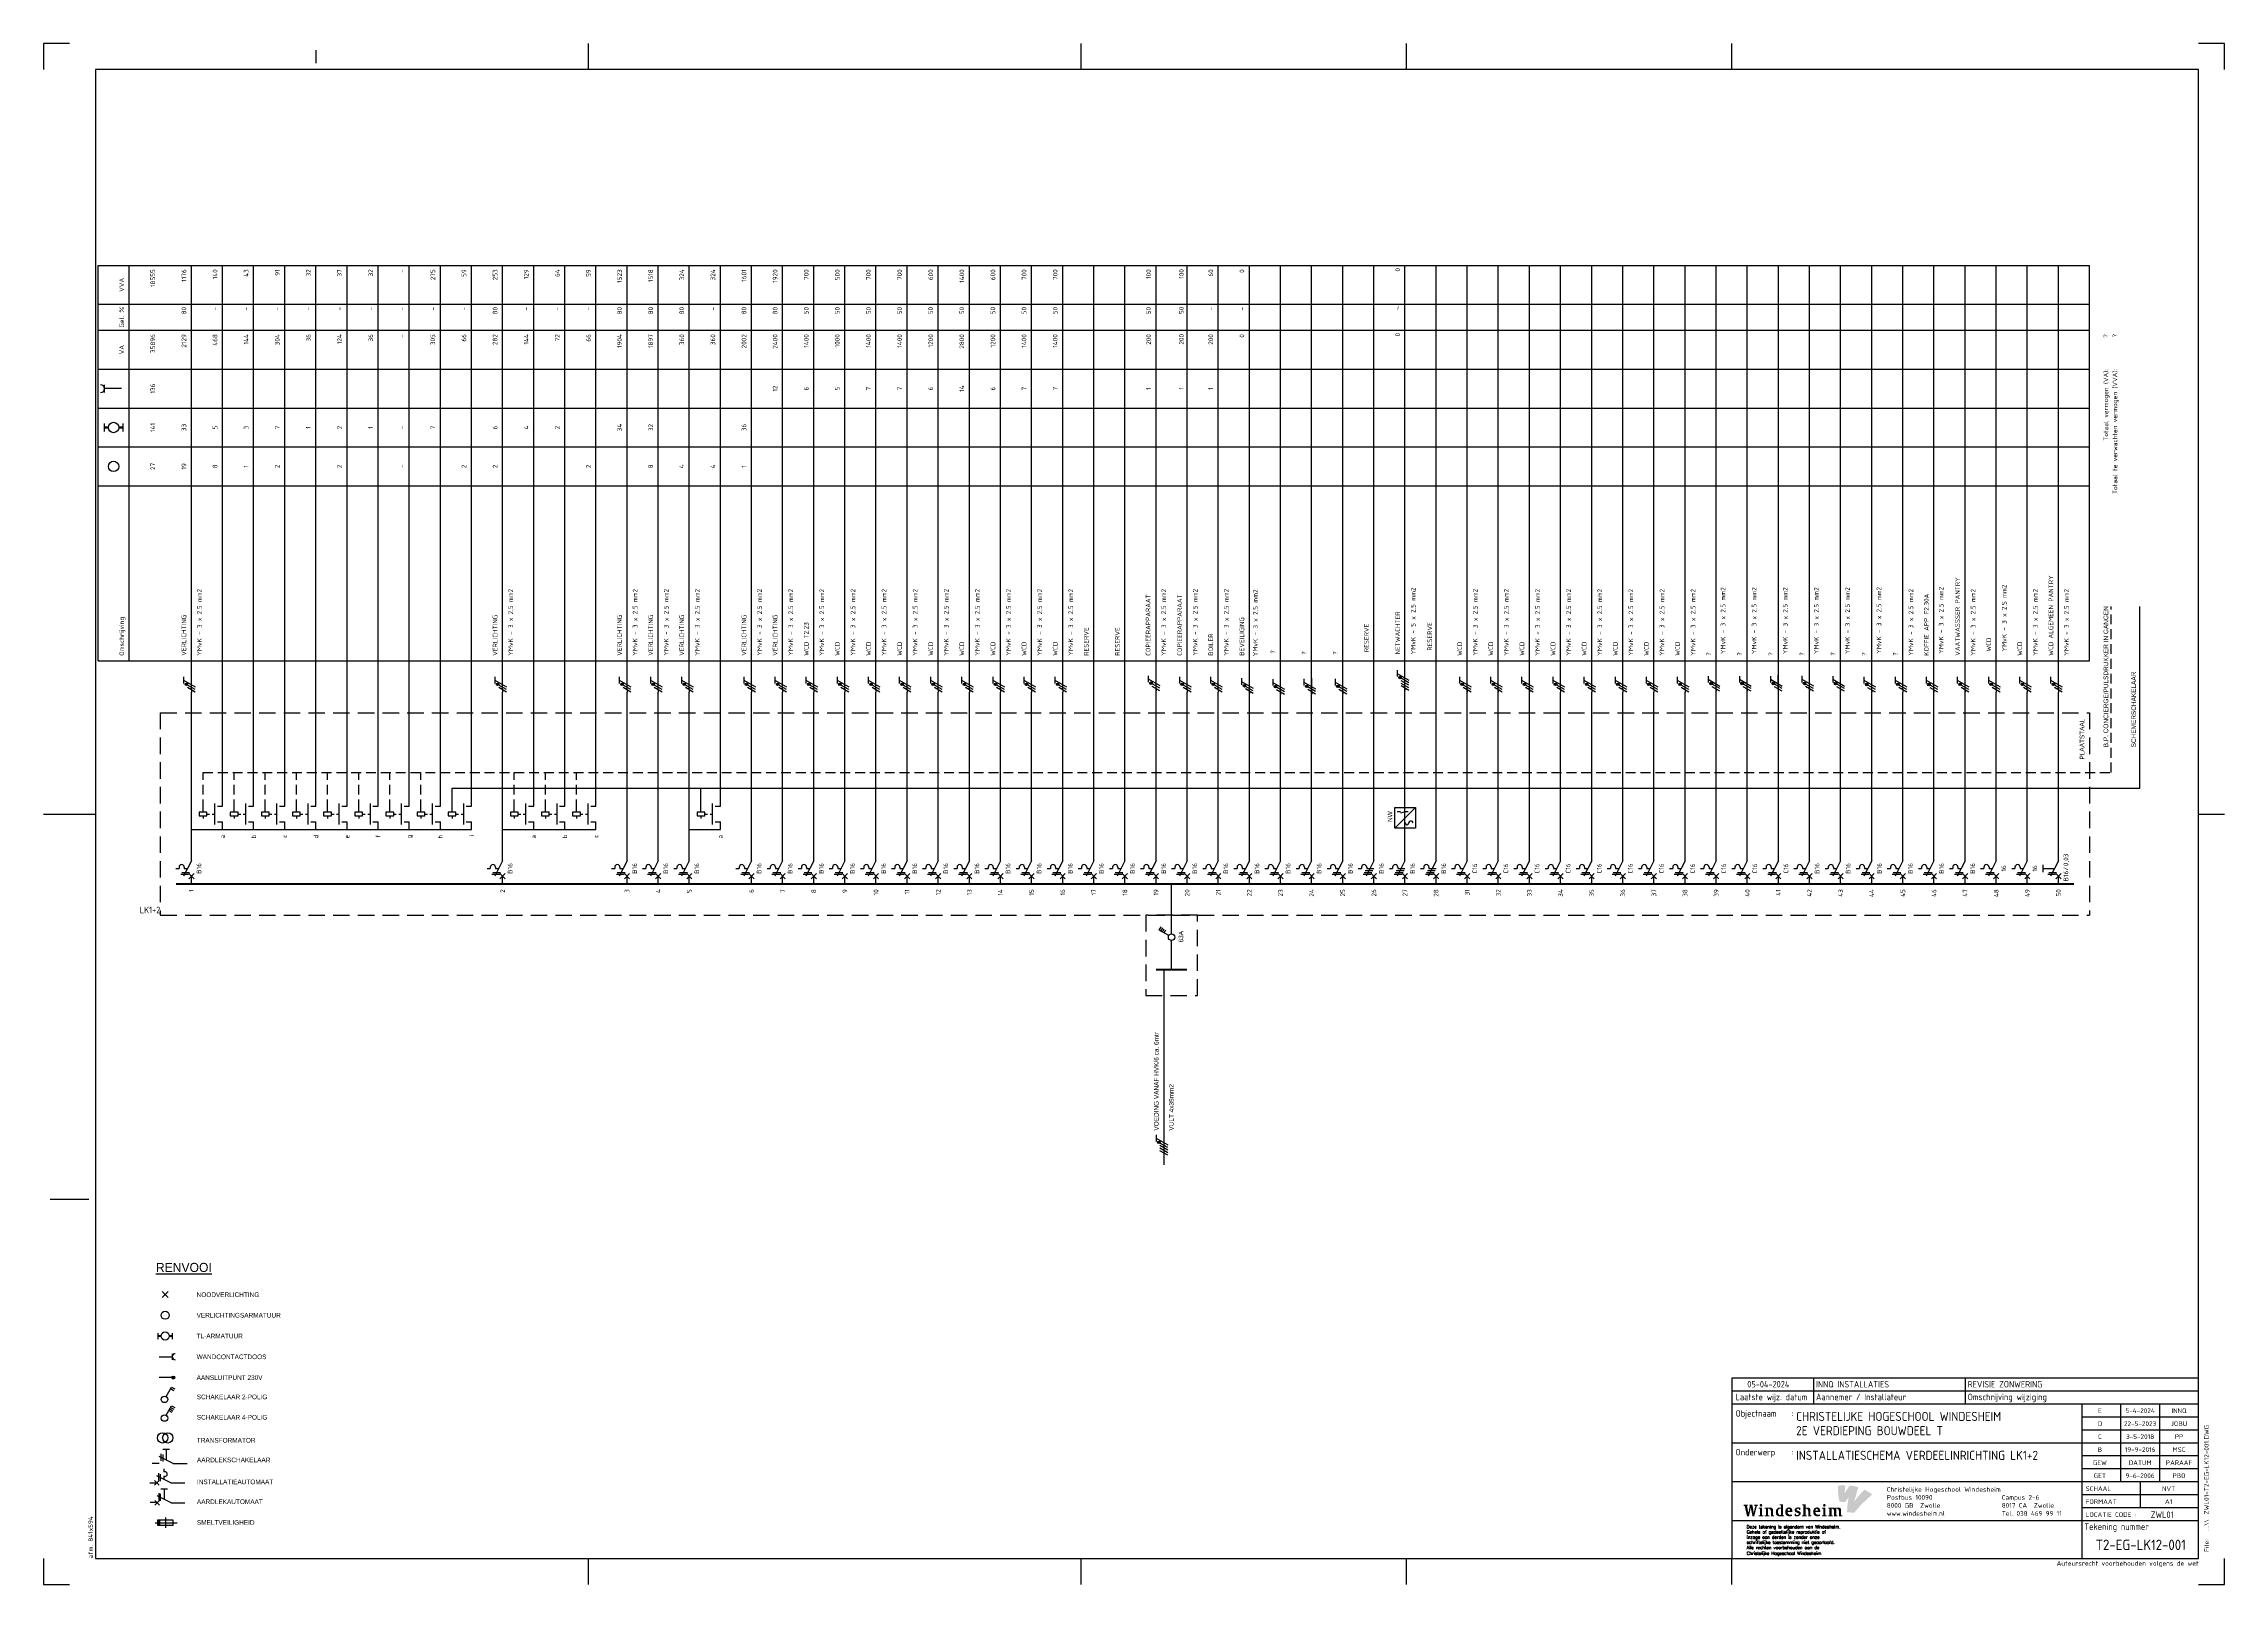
# Model space of a CAD drawing. Header units: millimetres. Extents: x 0 to 841, y 0 to 594.
import ezdxf
from ezdxf.enums import TextEntityAlignment as Align

# ---------------------------------------------------------------- set-up
doc = ezdxf.new("R2010")
doc.units = ezdxf.units.MM
for name, pattern in [('DASHED', [19.05, 12.7, -6.35]), ('HIDDEN', [9.525, 6.35, -3.175]), ('STABI11', [2, 1, -1])]:
    doc.linetypes.add(name, pattern=pattern)
doc.layers.get('0').update_dxf_attribs({"linetype": 'CONTINUOUS'})
for name, color, linetype in [('00att018', 1, 'CONTINUOUS'), ('00att025', 2, 'CONTINUOUS'), ('00att035', 3, 'CONTINUOUS'), ('00att050', 4, 'CONTINUOUS'), ('00kad018', 1, 'CONTINUOUS'), ('00kad025', 2, 'CONTINUOUS'), ('00kad070', 5, 'CONTINUOUS'), ('BL$2----_KADER', 7, 'CONTINUOUS'), ('BL$4----_STEMPEL', 7, 'CONTINUOUS'), ('EL$1----', 3, 'CONTINUOUS'), ('EL$1----__LK0-2', 3, 'CONTINUOUS'), ('EL$1----__LK1+2', 3, 'CONTINUOUS'), ('LAAG_1', 160, 'CONTINUOUS')]:
    doc.layers.add(name, color=color, linetype=linetype)
doc.styles.add('BURO-018', font='BUROFONT', dxfattribs={"height": 1.8})
doc.styles.add('BURO-035', font='BUROFONT.shx', dxfattribs={"height": 3.5})
doc.styles.add('EDU', font='ROMANS.SHX', dxfattribs={"height": 2.5})
doc.styles.add('ISO', font='isocp.shx')
doc.styles.add('STABICAD-018', font='ISOCP.SHX', dxfattribs={"height": 1.8})

# ---------------------------------------------------------------- blocks, each defined once
blk = doc.blocks.new('RENV_DION')
at = {"layer": 'EL$1----', "linetype": 'Continuous'}
for p, q in [((485.12, 256.64), (487.32, 254.44)), ((487.32, 256.64), (485.12, 254.44)), ((483.5, 238.37), (483.5, 240.7)), ((488.94, 240.7), (488.94, 238.37)), ((483.89, 231.54), (488.94, 231.54)), ((488.94, 232.7), (488.94, 230.37)), ((489.33, 223.54), (483.89, 223.54)), ((486.57, 208.98), (488.69, 212.65)), ((487.64, 210.83), (488.85, 210.13)), ((487.99, 211.43), (489.2, 210.73)), ((488.34, 212.04), (489.55, 211.34)), ((488.69, 212.65), (489.9, 211.95)), ((484.62, 191.43), (484.62, 194.13)), ((485.3, 193.8), (485.3, 191.1)), ((486.65, 195.82), (486.65, 191.77)), ((488.36, 182.91), (482.96, 185.61)), ((483.63, 186.63), (483.63, 183.93)), ((489.35, 190.42), (483.95, 193.12)), ((484.31, 186.29), (484.31, 183.59)), ((485.66, 188.31), (485.66, 187.19)), ((486.11, 187.19), (485.66, 187.19)), ((486.11, 185.39), (485.66, 185.39)), ((485.66, 185.39), (485.66, 184.26)), ((480.26, 182.91), (482.96, 182.91)), ((482.06, 183.81), (483.86, 182.01)), ((483.86, 183.81), (482.06, 182.01)), ((488.54, 175.18), (483.14, 177.88)), ((485.84, 180.58), (485.84, 176.53)), ((488.36, 182.91), (493.76, 182.91)), ((484.04, 176.08), (482.24, 174.28)), ((482.24, 176.08), (484.04, 174.28)), ((489.31, 168.57), (483.31, 168.57)), ((483.31, 168.57), (483.31, 166.57)), ((486.31, 169.57), (486.31, 165.57)), ((489.31, 166.57), (489.31, 168.57)), ((482.39, 167.57), (490.81, 167.57)), ((483.31, 166.57), (489.31, 166.57))]:
    blk.add_line(p, q, dxfattribs=at)
at = {"layer": 'EL$1----', "color": 3, "linetype": 'Continuous'}
for p, q in [((486.57, 216.18), (488.69, 219.85)), ((488.34, 219.25), (489.55, 218.55)), ((488.69, 219.85), (489.9, 219.15))]:
    blk.add_line(p, q, dxfattribs=at)
at = {"layer": 'EL$1----'}
for p, q in [((483.86, 190.42), (481.16, 190.42)), ((489.35, 190.42), (494.66, 190.42)), ((483.9, 176.31), (483.9, 179.01)), ((484.49, 175.97), (484.49, 178.67)), ((483.14, 175.29), (480.44, 175.29)), ((488.54, 175.18), (493.85, 175.18))]:
    blk.add_line(p, q, dxfattribs=at)
at = {"layer": 'EL$1----', "linetype": 'Continuous'}
for points, const_width in [([(486.41, 255.54, 1), (486.02, 255.54, 1)], 0.389), ([(489.33, 223.83, 1), (489.33, 223.24, 1)], 0.583)]:
    blk.add_lwpolyline(points, format="xyb", close=True, dxfattribs=dict(at, const_width=const_width))
for points, const_width in [([(484.66, 239.54), (483.5, 239.54)], 0.778), ([(487.77, 239.54), (488.94, 239.54)], 0.778), ([(485.3, 195.82), (488, 195.82)], 0.45), ([(484.49, 180.58), (487.19, 180.58)], 0.45)]:
    blk.add_lwpolyline(points, dxfattribs=dict(at, const_width=const_width))
for centre, radius in [((486.22, 247.54), 1.56), ((486.22, 239.54), 1.56), ((489.33, 223.54), 0.583), ((485.24, 200.27), 2), ((485.95, 207.9), 1.25), ((487.24, 200.27), 2)]:
    blk.add_circle(centre, radius, dxfattribs=at)
at = {"layer": 'EL$1----', "color": 3, "linetype": 'Continuous'}
blk.add_circle((485.95, 215.1), 1.25, dxfattribs=at)
at = {"layer": 'EL$1----', "linetype": 'Continuous'}
for centre, radius, start, end in [((490.11, 231.54), 1.17, 90, 270), ((486.11, 186.29), 0.9, 270, 90)]:
    blk.add_arc(centre, radius, start, end, dxfattribs=at)
blk.add_solid([(483.31, 168.57), (484.31, 168.57), (483.31, 166.57), (484.31, 166.57)], dxfattribs=at)
at = {"layer": 'EL$1----', "color": 3, "style": 'BURO-035'}
blk.add_text('%%URENVOOI', height=3.5, dxfattribs=at).set_placement((482.63, 264.23))
at = {"layer": 'EL$1----', "color": 1, "style": 'BURO-018'}
for s, p in [('NOODVERLICHTING', (498.36, 255.47)), ('VERLICHTINGSARMATUUR', (498.36, 247.55)), ('TL-ARMATUUR', (498.36, 239.54)), ('WANDCONTACTDOOS', (498.36, 231.52)), ('AANSLUITPUNT 230V', (498.36, 223.5)), ('SCHAKELAAR 2-POLIG', (498.43, 216.06)), ('SCHAKELAAR 4-POLIG', (498.43, 208.21)), ('TRANSFORMATOR', (498.43, 199.33)), ('AARDLEKSCHAKELAAR', (498.49, 191.75)), ('INSTALLATIEAUTOMAAT', (498.49, 183.3)), ('AARDLEKAUTOMAAT', (498.47, 175.66)), ('SMELTVEILIGHEID', (498.47, 167.66))]:
    blk.add_text(s, height=1.8, dxfattribs=at).set_placement(p, align=Align.MIDDLE_LEFT)
blk = doc.blocks.new('HL3')
at = {"color": 0, "linetype": 'Continuous'}
for p, q in [((-3, 6.98), (-3, 4.48)), ((-3, 5.73), (1.5, 3.13)), ((1.5, 2.13), (-1.5, 3.87)), ((1.5, 1.13), (-1.5, 2.87)), ((1.5, 0.13), (-1.5, 1.87)), ((1.5, -0.87), (-1.5, 0.87))]:
    blk.add_line(p, q, dxfattribs=at)
at = {"color": 0, "linetype": 'Continuous', "const_width": 0.5}
blk.add_lwpolyline([(-1.68, 4.12, 1), (-2.18, 4.12, 1)], format="xyb", close=True, dxfattribs=at)
at = {"color": 0, "linetype": 'Continuous'}
blk.add_circle((-1.93, 4.12), 0.5, dxfattribs=at)
blk = doc.blocks.new('1114A3A')
at = {"color": 0, "linetype": 'Continuous'}
for p, q in [((0.62, 1.08), (2.74, 4.75)), ((1.69, 2.93), (2.9, 2.23)), ((2.04, 3.54), (3.25, 2.84)), ((2.39, 4.14), (3.6, 3.44)), ((2.74, 4.75), (3.95, 4.05))]:
    blk.add_line(p, q, dxfattribs=at)
blk.add_circle((0, 0), 1.25, dxfattribs=at)
at = {"color": 0, "linetype": 'Continuous', "style": 'BURO-018', "flags": 1}
for tag, p in [('E_ID', (0, 0.08)), ('E_MATCODE', (0, -4.92))]:
    blk.add_attdef(tag, p, '', height=1.8, dxfattribs=at)
at = {"color": 0, "linetype": 'Continuous', "style": 'BURO-018'}
blk.add_attdef('E_IGS', text='', height=1.8, dxfattribs=at).set_placement((3, 0.08), align=Align.MIDDLE_LEFT)
blk = doc.blocks.new('a1-windesheim-hor')
at = {"layer": '00kad018', "color": 1}
for p, q in [((0, 594), (0, 584)), ((10, 594), (0, 594)), ((105, 591.5), (105, 586.5)), ((210, 594), (210, 584)), ((400, 594), (400, 584)), ((525.5, 594), (525.5, 584)), ((651, 584), (651, 594)), ((841, 594), (831, 594)), ((841, 584), (841, 594)), ((0, 297), (20, 297)), ((831, 297), (841, 297)), ((2.5, 148.5), (17.5, 148.5)), ((0, 10), (0, 0)), ((210, 10), (210, 0)), ((400, 10), (400, 0)), ((525.5, 10), (525.5, 0)), ((651, 0), (651, 10)), ((841, 0), (841, 10)), ((0, 0), (10, 0)), ((831, 0), (841, 0))]:
    blk.add_line(p, q, dxfattribs=at)
at = {"layer": '00kad070', "color": 5}
for p, q in [((831, 584), (20, 584)), ((20, 584), (20, 10)), ((831, 10), (831, 584)), ((20, 10), (831, 10))]:
    blk.add_line(p, q, dxfattribs=at)
at = {"layer": '00att018', "color": 1, "style": 'ISO'}
blk.add_text('afm. 841x594', height=1.8, rotation=90, dxfattribs=at).set_placement((19, 10))
blk.add_text('Auteursrecht voorbehouden volgens de wet', height=1.8, dxfattribs=at).set_placement((831.08, 7.2), align=Align.RIGHT)
blk = doc.blocks.new('AI9-BLK4')
at = {"layer": 'LAAG_1'}
h = blk.add_hatch(color=40, dxfattribs=at)
edge = h.paths.add_edge_path()
edge.add_spline(control_points=[(7.1, 7.2), (4.8, 4.7), (2.6, 2.6), (-0.7, -2.1), (0, 0.5), (1.3, 5.9), (2.6, 9), (0.7, 9.7), (-2.2, 10.3), (-4.1, 10.4), (-5.5, 8.8), (-7.5, 5.5), (-8.1, 4.4), (-8, 6.9), (-7.7, 9.3), (-7.6, 10.6), (-9.6, 10.7), (-11, 10.6), (-13.2, 10.3), (-13.3, 6), (-13.1, 2), (-12, -2), (-10.8, -2.1), (-7.6, -2.4), (-7.6, -2.4), (-7.1, -1.7), (-6.1, 0), (-5, 1.4), (-5.4, -0.9), (-5.9, -4.1), (-6.1, -7.2), (-6.1, -8.1), (-6.2, -9.1), (-6.2, -10.1), (-4.7, -10.2), (-1, -10.6), (-0.7, -10.6), (-0.7, -10.6), (-0.7, -10.6), (-0.7, -10.6), (-0.7, -10.6), (-0.7, -10.6), (-0.7, -10.6), (0.7, -8.8), (2.3, -7), (3.6, -5.5), (4.7, -4.4), (5.7, -3.3), (6.7, -2.4), (9.3, 0.1), (11.5, 2.1), (13.2, 3.5), (11, 5.1), (9.5, 6.1), (7.1, 7.2)], knot_values=[0, 0, 0, 0, 1, 1, 1, 2, 2, 2, 3, 3, 3, 4, 4, 4, 5, 5, 5, 6, 6, 6, 7, 7, 7, 8, 8, 8, 9, 9, 9, 10, 10, 10, 11, 11, 11, 12, 12, 12, 13, 13, 13, 14, 14, 14, 15, 15, 15, 16, 16, 16, 17, 17, 17, 18, 18, 18, 18], degree=3, periodic=0)
h = blk.add_hatch(color=154, dxfattribs=at)
edge = h.paths.add_edge_path()
edge.add_spline(control_points=[(-0.7, -10.6), (-0.7, -10.6), (-0.7, -10.6), (-0.7, -10.6), (-0.7, -10.6), (-0.7, -10.6), (-0.7, -10.6)], knot_values=[0, 0, 0, 0, 1, 1, 1, 2, 2, 2, 2], degree=3, periodic=0)
h = blk.add_hatch(color=154, dxfattribs=at)
edge = h.paths.add_edge_path()
edge.add_spline(control_points=[(-0.7, -10.6), (-0.7, -10.6), (-0.7, -10.6), (-0.7, -10.6), (-0.7, -10.6), (-0.7, -10.6), (-0.7, -10.6)], knot_values=[0, 0, 0, 0, 1, 1, 1, 2, 2, 2, 2], degree=3, periodic=0)
blk = doc.blocks.new('AI9-BLK3')
at = {"layer": 'LAAG_1'}
h = blk.add_hatch(color=154, dxfattribs=at)
edge = h.paths.add_edge_path()
edge.add_spline(control_points=[(-27.8, 3.2), (-27.8, 3.2), (-29.8, -4.7), (-29.8, -4.7), (-29.8, -4.7), (-31.2, -4.7), (-31.2, -4.7), (-31.2, -4.7), (-32.5, 1.8), (-32.5, 1.8), (-32.5, 1.8), (-33.9, -4.7), (-33.9, -4.7), (-33.9, -4.7), (-35.4, -4.7), (-35.4, -4.7), (-35.4, -4.7), (-37.2, 3.2), (-37.2, 3.2), (-37.2, 3.2), (-38, 3.2), (-38, 3.2), (-38, 3.2), (-38, 4.2), (-38, 4.2), (-38, 4.2), (-34.8, 4.2), (-34.8, 4.2), (-34.8, 4.2), (-34.8, 3.2), (-34.8, 3.2), (-34.8, 3.2), (-35.4, 3.2), (-35.4, 3.2), (-35.4, 3.2), (-34.4, -2.1), (-34.4, -2.1), (-34.4, -2.1), (-33.2, 3.3), (-33.2, 3.3), (-33.2, 3.3), (-33.7, 3.3), (-33.7, 3.3), (-33.7, 3.3), (-33.7, 4.2), (-33.7, 4.2), (-33.7, 4.2), (-31.3, 4.2), (-31.3, 4.2), (-31.3, 4.2), (-30.2, -2.1), (-30.2, -2.1), (-30.2, -2.1), (-29, 3.2), (-29, 3.2), (-29, 3.2), (-29.8, 3.2), (-29.8, 3.2), (-29.8, 3.2), (-29.8, 4.2), (-29.8, 4.2), (-29.8, 4.2), (-27.2, 4.2), (-27.2, 4.2), (-27.2, 4.2), (-27.2, 3.2), (-27.2, 3.2), (-27.2, 3.2), (-27.8, 3.2), (-27.8, 3.2)], knot_values=[0, 0, 0, 0, 1, 1, 1, 2, 2, 2, 3, 3, 3, 4, 4, 4, 5, 5, 5, 6, 6, 6, 7, 7, 7, 8, 8, 8, 9, 9, 9, 10, 10, 10, 11, 11, 11, 12, 12, 12, 13, 13, 13, 14, 14, 14, 15, 15, 15, 16, 16, 16, 17, 17, 17, 18, 18, 18, 19, 19, 19, 20, 20, 20, 21, 21, 21, 22, 22, 22, 23, 23, 23, 23], degree=3, periodic=0)
h = blk.add_hatch(color=154, dxfattribs=at)
edge = h.paths.add_edge_path()
edge.add_spline(control_points=[(-26.4, -4.7), (-26.4, -4.7), (-26.4, -3.9), (-26.4, -3.9), (-26.4, -3.9), (-25.5, -3.9), (-25.5, -3.9), (-25.5, -3.9), (-25.5, 1.2), (-25.5, 1.2), (-25.5, 1.2), (-26.4, 1.2), (-26.4, 1.2), (-26.4, 1.2), (-26.4, 2), (-26.4, 2), (-26.4, 2), (-23.8, 2), (-23.8, 2), (-23.8, 2), (-23.8, -3.9), (-23.8, -3.9), (-23.8, -3.9), (-22.9, -3.9), (-22.9, -3.9), (-22.9, -3.9), (-22.9, -4.7), (-22.9, -4.7), (-22.9, -4.7), (-26.4, -4.7), (-26.4, -4.7)], knot_values=[0, 0, 0, 0, 1, 1, 1, 2, 2, 2, 3, 3, 3, 4, 4, 4, 5, 5, 5, 6, 6, 6, 7, 7, 7, 8, 8, 8, 9, 9, 9, 10, 10, 10, 10], degree=3, periodic=0)
edge = h.paths.add_edge_path()
edge.add_spline(control_points=[(-24.7, 2.7), (-25.2, 2.7), (-25.7, 3.2), (-25.7, 3.7), (-25.7, 4.3), (-25.2, 4.8), (-24.7, 4.8), (-24.1, 4.8), (-23.6, 4.3), (-23.6, 3.7), (-23.6, 3.2), (-24.1, 2.7), (-24.7, 2.7)], knot_values=[0, 0, 0, 0, 1, 1, 1, 2, 2, 2, 3, 3, 3, 4, 4, 4, 4], degree=3, periodic=0)
h = blk.add_hatch(color=154, dxfattribs=at)
edge = h.paths.add_edge_path()
edge.add_spline(control_points=[(-17, -4.7), (-17, -4.7), (-17, -0.9), (-17, -0.9), (-17, -0.3), (-17.2, 0.2), (-17.5, 0.5), (-17.9, 0.9), (-18.3, 1.1), (-18.9, 1.1), (-19, 1.1), (-19, 1.1), (-19.1, 1.1), (-19.1, 1.1), (-19.1, -3.9), (-19.1, -3.9), (-19.1, -3.9), (-18.2, -3.9), (-18.2, -3.9), (-18.2, -3.9), (-18.2, -4.7), (-18.2, -4.7), (-18.2, -4.7), (-21.7, -4.7), (-21.7, -4.7), (-21.7, -4.7), (-21.7, -3.9), (-21.7, -3.9), (-21.7, -3.9), (-20.8, -3.9), (-20.8, -3.9), (-20.8, -3.9), (-20.8, 1.2), (-20.8, 1.2), (-20.8, 1.2), (-21.7, 1.2), (-21.7, 1.2), (-21.7, 1.2), (-21.7, 2), (-21.7, 2), (-21.7, 2), (-19.4, 2), (-19.4, 2), (-19.1, 2), (-18.9, 2), (-18.6, 2), (-17, 2), (-16.3, 1.9), (-15.9, 1.4), (-15.5, 1), (-15.3, 0.6), (-15.3, -0.2), (-15.3, -0.2), (-15.3, -3.9), (-15.3, -3.9), (-15.3, -3.9), (-14.5, -3.9), (-14.5, -3.9), (-14.5, -3.9), (-14.5, -4.7), (-14.5, -4.7), (-14.5, -4.7), (-17, -4.7), (-17, -4.7)], knot_values=[0, 0, 0, 0, 1, 1, 1, 2, 2, 2, 3, 3, 3, 4, 4, 4, 5, 5, 5, 6, 6, 6, 7, 7, 7, 8, 8, 8, 9, 9, 9, 10, 10, 10, 11, 11, 11, 12, 12, 12, 13, 13, 13, 14, 14, 14, 15, 15, 15, 16, 16, 16, 17, 17, 17, 18, 18, 18, 19, 19, 19, 20, 20, 20, 21, 21, 21, 21], degree=3, periodic=0)
h = blk.add_hatch(color=154, dxfattribs=at)
edge = h.paths.add_edge_path(flags=16)
edge.add_spline(control_points=[(-6.8, -4.7), (-6.8, -4.7), (-6.8, -3.9), (-6.8, -3.9), (-6.8, -3.9), (-7.6, -3.9), (-7.6, -3.9), (-7.6, -3.9), (-7.6, 4.5), (-7.6, 4.5), (-7.6, 4.5), (-10.2, 4.5), (-10.2, 4.5), (-10.2, 4.5), (-10.2, 3.6), (-10.2, 3.6), (-10.2, 3.6), (-9.3, 3.6), (-9.3, 3.6), (-9.3, 3.6), (-9.3, 2), (-9.3, 2), (-9.6, 2), (-9.8, 2), (-10.2, 2), (-11.9, 2), (-13.2, 0.7), (-13.2, -1.5), (-13.2, -3.8), (-12.3, -4.8), (-10.3, -4.8), (-9.9, -4.8), (-9.3, -4.7), (-9.1, -4.7), (-9.1, -4.7), (-6.8, -4.7), (-6.8, -4.7)], knot_values=[0, 0, 0, 0, 1, 1, 1, 2, 2, 2, 3, 3, 3, 4, 4, 4, 5, 5, 5, 6, 6, 6, 7, 7, 7, 8, 8, 8, 9, 9, 9, 10, 10, 10, 11, 11, 11, 12, 12, 12, 12], degree=3, periodic=0)
edge = h.paths.add_edge_path()
edge.add_spline(control_points=[(-9.3, -3.7), (-9.5, -3.8), (-9.6, -3.8), (-9.8, -3.8), (-10.8, -3.8), (-11.5, -3.1), (-11.5, -1.2), (-11.5, 0.4), (-10.9, 1.1), (-10, 1.1), (-9.7, 1.1), (-9.5, 1), (-9.3, 1), (-9.3, 1), (-9.3, -3.7), (-9.3, -3.7)], knot_values=[0, 0, 0, 0, 1, 1, 1, 2, 2, 2, 3, 3, 3, 4, 4, 4, 5, 5, 5, 5], degree=3, periodic=0)
h = blk.add_hatch(color=154, dxfattribs=at)
edge = h.paths.add_edge_path(flags=16)
edge.add_spline(control_points=[(-0.4, -1.4), (-0.4, 1), (-1.2, 2.1), (-3, 2.1), (-4.8, 2.1), (-5.9, 0.7), (-5.9, -1.4), (-5.9, -3.6), (-4.8, -4.8), (-2.7, -4.8), (-1.9, -4.8), (-1.2, -4.6), (-0.7, -4.4), (-0.7, -4.4), (-0.7, -3.5), (-0.7, -3.5), (-1.2, -3.6), (-1.6, -3.6), (-2, -3.6), (-3.4, -3.6), (-4.2, -2.5), (-4.2, -1.4), (-4.2, -1.4), (-0.4, -1.4), (-0.4, -1.4)], knot_values=[0, 0, 0, 0, 1, 1, 1, 2, 2, 2, 3, 3, 3, 4, 4, 4, 5, 5, 5, 6, 6, 6, 7, 7, 7, 8, 8, 8, 8], degree=3, periodic=0)
edge = h.paths.add_edge_path()
edge.add_spline(control_points=[(-2.2, -0.5), (-2.2, -0.5), (-4.2, -0.5), (-4.2, -0.5), (-4.2, 0.5), (-3.8, 1.1), (-3.2, 1.1), (-2.6, 1.1), (-2.2, 0.6), (-2.2, -0.5)], knot_values=[0, 0, 0, 0, 1, 1, 1, 2, 2, 2, 3, 3, 3, 3], degree=3, periodic=0)
h = blk.add_hatch(color=154, dxfattribs=at)
edge = h.paths.add_edge_path()
edge.add_spline(control_points=[(3.2, -4.8), (2.4, -4.8), (1.5, -4.6), (1.3, -4.5), (1.3, -4.5), (1.3, -2.7), (1.3, -2.7), (1.3, -2.7), (2.3, -2.7), (2.3, -2.7), (2.3, -2.7), (2.3, -3.6), (2.3, -3.6), (2.6, -3.7), (2.9, -3.8), (3.3, -3.8), (4.1, -3.8), (4.5, -3.5), (4.5, -3), (4.5, -2.5), (4.1, -2.3), (3.5, -2.1), (3.5, -2.1), (2.7, -1.8), (2.7, -1.8), (1.8, -1.5), (1.3, -1), (1.3, 0.1), (1.3, 1.2), (2.3, 2.1), (3.9, 2.1), (4.6, 2.1), (5.3, 2), (5.7, 1.9), (5.7, 1.9), (5.7, 0), (5.7, 0), (5.7, 0), (4.7, 0), (4.7, 0), (4.7, 0), (4.7, 1), (4.7, 1), (4.4, 1.1), (4.2, 1.1), (3.9, 1.1), (3.2, 1.1), (2.8, 0.8), (2.8, 0.4), (2.8, 0), (3, -0.2), (3.6, -0.4), (3.6, -0.4), (4.4, -0.7), (4.4, -0.7), (5.4, -1), (6, -1.6), (6, -2.6), (6, -4), (4.8, -4.8), (3.2, -4.8)], knot_values=[0, 0, 0, 0, 1, 1, 1, 2, 2, 2, 3, 3, 3, 4, 4, 4, 5, 5, 5, 6, 6, 6, 7, 7, 7, 8, 8, 8, 9, 9, 9, 10, 10, 10, 11, 11, 11, 12, 12, 12, 13, 13, 13, 14, 14, 14, 15, 15, 15, 16, 16, 16, 17, 17, 17, 18, 18, 18, 19, 19, 19, 20, 20, 20, 20], degree=3, periodic=0)
h = blk.add_hatch(color=154, dxfattribs=at)
edge = h.paths.add_edge_path()
edge.add_spline(control_points=[(11.8, -4.7), (11.8, -4.7), (11.8, -1), (11.8, -1), (11.8, -0.3), (11.7, 0.2), (11.3, 0.5), (10.9, 0.9), (10.5, 1.1), (10, 1.1), (9.9, 1.1), (9.8, 1.1), (9.7, 1.1), (9.7, 1.1), (9.7, -3.9), (9.7, -3.9), (9.7, -3.9), (10.6, -3.9), (10.6, -3.9), (10.6, -3.9), (10.6, -4.7), (10.6, -4.7), (10.6, -4.7), (7.1, -4.7), (7.1, -4.7), (7.1, -4.7), (7.1, -3.9), (7.1, -3.9), (7.1, -3.9), (8, -3.9), (8, -3.9), (8, -3.9), (8, 3.6), (8, 3.6), (8, 3.6), (7.2, 3.6), (7.2, 3.6), (7.2, 3.6), (7.2, 4.5), (7.2, 4.5), (7.2, 4.5), (9.7, 4.5), (9.7, 4.5), (9.7, 4.5), (9.7, 2), (9.7, 2), (9.9, 2), (10.2, 2), (10.5, 2), (11.9, 2), (12.5, 1.8), (13, 1.4), (13.4, 1), (13.5, 0.5), (13.5, -0.2), (13.5, -0.2), (13.5, -3.9), (13.5, -3.9), (13.5, -3.9), (14.3, -3.9), (14.3, -3.9), (14.3, -3.9), (14.3, -4.7), (14.3, -4.7), (14.3, -4.7), (11.8, -4.7), (11.8, -4.7)], knot_values=[0, 0, 0, 0, 1, 1, 1, 2, 2, 2, 3, 3, 3, 4, 4, 4, 5, 5, 5, 6, 6, 6, 7, 7, 7, 8, 8, 8, 9, 9, 9, 10, 10, 10, 11, 11, 11, 12, 12, 12, 13, 13, 13, 14, 14, 14, 15, 15, 15, 16, 16, 16, 17, 17, 17, 18, 18, 18, 19, 19, 19, 20, 20, 20, 21, 21, 21, 22, 22, 22, 22], degree=3, periodic=0)
h = blk.add_hatch(color=154, dxfattribs=at)
edge = h.paths.add_edge_path(flags=16)
edge.add_spline(control_points=[(21.1, -1.4), (21.1, 1), (20.4, 2.1), (18.5, 2.1), (16.7, 2.1), (15.6, 0.7), (15.6, -1.4), (15.6, -3.6), (16.8, -4.8), (18.9, -4.8), (19.6, -4.8), (20.3, -4.6), (20.8, -4.4), (20.8, -4.4), (20.8, -3.5), (20.8, -3.5), (20.4, -3.6), (19.9, -3.6), (19.5, -3.6), (18.1, -3.6), (17.3, -2.5), (17.3, -1.4), (17.3, -1.4), (21.1, -1.4), (21.1, -1.4)], knot_values=[0, 0, 0, 0, 1, 1, 1, 2, 2, 2, 3, 3, 3, 4, 4, 4, 5, 5, 5, 6, 6, 6, 7, 7, 7, 8, 8, 8, 8], degree=3, periodic=0)
edge = h.paths.add_edge_path()
edge.add_spline(control_points=[(19.3, -0.5), (19.3, -0.5), (17.3, -0.5), (17.3, -0.5), (17.3, 0.5), (17.8, 1.1), (18.4, 1.1), (18.9, 1.1), (19.3, 0.6), (19.3, -0.5)], knot_values=[0, 0, 0, 0, 1, 1, 1, 2, 2, 2, 3, 3, 3, 3], degree=3, periodic=0)
h = blk.add_hatch(color=154, dxfattribs=at)
edge = h.paths.add_edge_path()
edge.add_spline(control_points=[(22.5, -4.7), (22.5, -4.7), (22.5, -3.9), (22.5, -3.9), (22.5, -3.9), (23.4, -3.9), (23.4, -3.9), (23.4, -3.9), (23.4, 1.2), (23.4, 1.2), (23.4, 1.2), (22.5, 1.2), (22.5, 1.2), (22.5, 1.2), (22.5, 2), (22.5, 2), (22.5, 2), (25.1, 2), (25.1, 2), (25.1, 2), (25.1, -3.9), (25.1, -3.9), (25.1, -3.9), (26, -3.9), (26, -3.9), (26, -3.9), (26, -4.7), (26, -4.7), (26, -4.7), (22.5, -4.7), (22.5, -4.7)], knot_values=[0, 0, 0, 0, 1, 1, 1, 2, 2, 2, 3, 3, 3, 4, 4, 4, 5, 5, 5, 6, 6, 6, 7, 7, 7, 8, 8, 8, 9, 9, 9, 10, 10, 10, 10], degree=3, periodic=0)
edge = h.paths.add_edge_path()
edge.add_spline(control_points=[(24.2, 2.7), (23.6, 2.7), (23.2, 3.2), (23.2, 3.7), (23.2, 4.3), (23.6, 4.8), (24.2, 4.8), (24.8, 4.8), (25.3, 4.3), (25.3, 3.7), (25.3, 3.2), (24.8, 2.7), (24.2, 2.7)], knot_values=[0, 0, 0, 0, 1, 1, 1, 2, 2, 2, 3, 3, 3, 4, 4, 4, 4], degree=3, periodic=0)
h = blk.add_hatch(color=154, dxfattribs=at)
edge = h.paths.add_edge_path()
edge.add_spline(control_points=[(35.5, -4.7), (35.5, -4.7), (35.5, -0.9), (35.5, -0.9), (35.5, -0.3), (35.3, 0.2), (35, 0.5), (34.7, 0.9), (34.2, 1.1), (33.5, 1.1), (33.4, 1.1), (33.3, 1), (33.2, 1), (33.4, 0.8), (33.5, 0.3), (33.5, -0.1), (33.5, -0.1), (33.5, -3.9), (33.5, -3.9), (33.5, -3.9), (34.3, -3.9), (34.3, -3.9), (34.3, -3.9), (34.3, -4.7), (34.3, -4.7), (34.3, -4.7), (31.8, -4.7), (31.8, -4.7), (31.8, -4.7), (31.8, -0.9), (31.8, -0.9), (31.8, -0.2), (31.6, 0.2), (31.3, 0.5), (30.9, 0.9), (30.5, 1.1), (30, 1.1), (30, 1.1), (29.9, 1.1), (29.8, 1.1), (29.8, 1.1), (29.8, -3.9), (29.8, -3.9), (29.8, -3.9), (30.6, -3.9), (30.6, -3.9), (30.6, -3.9), (30.6, -4.7), (30.6, -4.7), (30.6, -4.7), (27.2, -4.7), (27.2, -4.7), (27.2, -4.7), (27.2, -3.9), (27.2, -3.9), (27.2, -3.9), (28.1, -3.9), (28.1, -3.9), (28.1, -3.9), (28.1, 1.2), (28.1, 1.2), (28.1, 1.2), (27.2, 1.2), (27.2, 1.2), (27.2, 1.2), (27.2, 2), (27.2, 2), (27.2, 2), (29.6, 2), (29.6, 2), (29.9, 2), (30.2, 2), (30.4, 2), (31.4, 2), (31.9, 1.9), (32.5, 1.7), (33, 1.9), (33.7, 2), (34.5, 2), (35.6, 2), (36.3, 1.8), (36.7, 1.4), (37.1, 1), (37.2, 0.5), (37.2, -0.1), (37.2, -0.1), (37.2, -3.9), (37.2, -3.9), (37.2, -3.9), (38, -3.9), (38, -3.9), (38, -3.9), (38, -4.7), (38, -4.7), (38, -4.7), (35.5, -4.7), (35.5, -4.7)], knot_values=[0, 0, 0, 0, 1, 1, 1, 2, 2, 2, 3, 3, 3, 4, 4, 4, 5, 5, 5, 6, 6, 6, 7, 7, 7, 8, 8, 8, 9, 9, 9, 10, 10, 10, 11, 11, 11, 12, 12, 12, 13, 13, 13, 14, 14, 14, 15, 15, 15, 16, 16, 16, 17, 17, 17, 18, 18, 18, 19, 19, 19, 20, 20, 20, 21, 21, 21, 22, 22, 22, 23, 23, 23, 24, 24, 24, 25, 25, 25, 26, 26, 26, 27, 27, 27, 28, 28, 28, 29, 29, 29, 30, 30, 30, 31, 31, 31, 32, 32, 32, 32], degree=3, periodic=0)
blk = doc.blocks.new('CHW_ONDERHOEK')
at = {"layer": '00kad025', "color": 2}
for p, q in [((-190, 79.5), (-190, 69.5)), ((-10, 79.5), (-190, 79.5)), ((-158.5, 79.5), (-158.5, 69.5)), ((-100, 79.5), (-100, 69.5)), ((-10, 74.5), (-190, 74.5)), ((-40, 69.5), (-40, 39.5)), ((-25, 69.5), (-25, 39.5)), ((-10, 64.5), (-55, 64.5)), ((-10, 59.5), (-55, 59.5)), ((-10, 54.5), (-55, 54.5)), ((-10, 49.5), (-55, 49.5)), ((-32.5, 39.5), (-32.5, 34.5)), ((-32.5, 34.5), (-32.5, 29.5))]:
    blk.add_line(p, q, dxfattribs=at)
at = {"layer": '00kad070', "color": 5}
for p, q in [((-10, 69.5), (-190, 69.5)), ((-190, 69.5), (-190, 10)), ((-55, 69.5), (-55, 10)), ((-55, 54.5), (-190, 54.5)), ((-10, 44.5), (-55, 44.5)), ((-10, 39.5), (-190, 39.5)), ((-10, 34.5), (-55, 34.5)), ((-10, 29.5), (-55, 29.5)), ((-55, 24.5), (-190, 24.5)), ((-10, 24.5), (-55, 24.5))]:
    blk.add_line(p, q, dxfattribs=at)
at = {"color": 7, "xscale": 0.5, "yscale": 0.5, "zscale": 0.5}
for name, p in [('AI9-BLK4', (-142.4, 32.89)), ('AI9-BLK3', (-166.39, 28.63))]:
    blk.add_blockref(name, p, dxfattribs=at)
at = {"color": 1, "style": 'ISO'}
for s, p in [('Christelijke Hogeschool Windesheim', (-130.19, 35.71)), ('Postbus 10090', (-130.19, 32.63)), ('Campus 2-6', (-85.85, 32.63)), ('www.windesheim.nl', (-130.19, 26.45)), ('8000 GB  Zwolle', (-130.19, 29.54)), ('Tel. 038 469 99 11', (-85.85, 26.45)), ('8017 CA  Zwolle', (-85.85, 29.54))]:
    blk.add_text(s, height=1.8, dxfattribs=at).set_placement(p)
at = {"layer": '00att018', "color": 1, "style": 'ISO'}
for s, p in [('GEW', (-48, 46)), ('GET', (-48, 41)), ('DATUM', (-32.5, 46)), ('PARAAF', (-17.5, 46))]:
    blk.add_text(s, height=1.8, dxfattribs=at).set_placement(p, align=Align.CENTER)
for s, p in [('SCHAAL', (-53.5, 36)), ('FORMAAT', (-53.5, 31))]:
    blk.add_text(s, height=1.8, dxfattribs=at).set_placement(p)
at = {"layer": '00att018', "color": 1, "linetype": 'Continuous', "style": 'EDU'}
for s, p in [('Gehele of gedeeltelijke reproduktie of', (-184.2, 19.6)), ('inzage aan derden is zonder onze', (-184.2, 17.6)), ('schriftelijke toestemming niet geoorloofd.', (-184.2, 15.6)), ('Deze tekening is eigendom van Windesheim.', (-184.2, 21.6)), ('Alle rechten voorbehouden aan de', (-184.2, 13.6)), ('Christelijke Hogeschool Windesheim', (-184.2, 11.38))]:
    blk.add_text(s, height=1.2, dxfattribs=at).set_placement(p)
at = {"layer": '00att018', "color": 1, "style": 'ISO', "width": 0.9}
blk.add_text('....\\\\', height=1.8, rotation=90, dxfattribs=at).set_placement((-6, 20.5))
at = {"layer": '00att018', "color": 1, "style": 'ISO'}
blk.add_text('File:', height=1.8, rotation=90, dxfattribs=at).set_placement((-6, 12.5))
for tag, p in [('WZ_CODED', (-48, 66.07)), ('WZ_DATUMD', (-32.5, 66.07)), ('WZ_WZGOEDD', (-17.5, 66.07)), ('WZ_CODEC', (-48, 61.07)), ('WZ_DATUMC', (-32.5, 61.07)), ('WZ_WZGOEDC', (-17.5, 61.07)), ('WZ_CODEA', (-48, 51.07)), ('WZ_CODEB', (-48, 56.07)), ('WZ_DATUMA', (-32.5, 51.07)), ('WZ_DATUMB', (-32.5, 56.07)), ('WZ_WZGOEDA', (-17.5, 51.07)), ('WZ_WZGOEDB', (-17.5, 56.07)), ('TKDATCREAT', (-32.5, 41)), ('TKINIT', (-17.5, 41)), ('TKSCHAAL', (-21.5, 36)), ('TKFORMAAT', (-21.5, 31))]:
    blk.add_attdef(tag, text='', height=1.8, dxfattribs=at).set_placement(p, align=Align.CENTER)
blk.add_attdef('DWGNAME', (-6, 26.93), '', height=1.8, rotation=90, dxfattribs=at)
at = {"layer": '00att025', "color": 2, "style": 'ISO'}
for s, p in [('Objectnaam', (-188.5, 64.67)), ('Onderwerp', (-188.5, 49.72)), ('Tekening nummer', (-54, 21))]:
    blk.add_text(s, height=2.5, dxfattribs=at).set_placement(p)
at = {"layer": '00att025', "style": 'ISO'}
for p in [(-167.02, 64.67), (-167.02, 49.78)]:
    blk.add_text(':', height=2.5, dxfattribs=at).set_placement(p)
at = {"layer": '00att025', "color": 1, "style": 'ISO'}
blk.add_text('LOCATIE CODE :', height=1.8, dxfattribs=at).set_placement((-53.5, 26))
at = {"layer": '00att025', "color": 2, "style": 'ISO'}
for tag, p in [('WZ_DATUM', (-184, 75.9)), ('WZ_AANNEMER_INSTALATEUR', (-157.5, 75.9)), ('WZ_OMSCHR', (-99, 75.9))]:
    blk.add_attdef(tag, p, '', height=2.5, dxfattribs=at)
at = {"layer": '00att025', "color": 3, "style": 'ISO'}
blk.add_attdef('TKVRIJ2', text='', height=2.5, dxfattribs=at).set_placement((-24, 25.62), align=Align.CENTER)
at = {"layer": '00att035', "color": 3, "style": 'ISO'}
for s, p in [('Laatste wijz. datum', (-188.5, 71)), ('Aannemer / Installateur', (-157.5, 71)), ('Omschrijving wijziging', (-99, 71))]:
    blk.add_text(s, height=2.5, dxfattribs=at).set_placement(p)
for tag, p in [('TK1OMSCHR', (-165.14, 57.5)), ('PROMSCHR', (-165.14, 63)), ('TK2OMSCHR', (-165.14, 48)), ('TKVRIJ1', (-165.14, 42.5))]:
    blk.add_attdef(tag, p, '', height=3.5, dxfattribs=at)
at = {"layer": '00att050', "color": 4, "style": 'ISO'}
blk.add_attdef('TKFASE', text='', height=5, dxfattribs=at).set_placement((-14.5, 82), align=Align.RIGHT)
blk.add_attdef('TKTEKNR', text='', height=5, dxfattribs=at).set_placement((-32.25, 13.23), align=Align.CENTER)
blk = doc.blocks.new('P-N-PE_3')
at = {"color": 0, "linetype": 'Continuous'}
for p, q in [((-3, 5.85), (-3, 3.35)), ((-3, 4.6), (1.5, 2)), ((1.5, 1), (-1.5, 2.73)), ((1.5, 0), (-1.5, 1.73)), ((0, 0.87), (0, 6.17)), ((0, 0.87), (0, 0))]:
    blk.add_line(p, q, dxfattribs=at)
at = {"color": 0, "linetype": 'Continuous', "const_width": 0.5}
blk.add_lwpolyline([(-1.68, 2.98, 1), (-2.18, 2.98, 1)], format="xyb", close=True, dxfattribs=at)
at = {"color": 0, "linetype": 'Continuous'}
blk.add_circle((-1.93, 2.98), 0.5, dxfattribs=at)
blk = doc.blocks.new('B3')
at = {"color": 0, "linetype": 'Continuous'}
for p, q in [((0, 9), (0, 21)), ((0, 9), (-3, 3)), ((-6, 6), (-4.75, 6)), ((-4.75, 6.5), (-4.75, 6)), ((-4.125, 3.75), (-1.125, 3.75)), ((-3.75, 4.5), (-0.75, 4.5)), ((-2.75, 6.5), (-2.75, 6)), ((-2.75, 6), (-1.5, 6)), ((-1, 4), (1, 2)), ((-1, 2), (1, 4)), ((0, 0), (0, 3))]:
    blk.add_line(p, q, dxfattribs=at)
blk.add_arc((-3.75, 6.5), 1, 0, 180, dxfattribs=at)
at = {"color": 1, "style": 'BURO-018'}
blk.add_attdef('FREEFIELD1', (-3, 12), '', height=1.8, rotation=90, dxfattribs=at)
at = {"color": 1, "linetype": 'Continuous', "style": 'BURO-018'}
blk.add_attdef('AUTOMATICFUSE', text='', height=1.8, rotation=90, dxfattribs=at).set_placement((2, 6), align=Align.TOP_CENTER)
blk = doc.blocks.new('m1')
at = {"color": 0, "linetype": 'Continuous'}
blk.add_line((0, 21), (0, 33), dxfattribs=at)
blk = doc.blocks.new('b1s')
at = {"color": 0, "linetype": 'Continuous'}
blk.add_line((0, 33), (0, 54), dxfattribs=at)
blk = doc.blocks.new('m1s')
at = {"color": 0, "linetype": 'Continuous'}
blk.add_line((0, 54), (0, 66), dxfattribs=at)
blk = doc.blocks.new('M2')
at = {"color": 0, "linetype": 'Continuous'}
for p, q in [((-3, 2), (-3, 10)), ((-2, 9), (0, 9)), ((0, 9), (0, 12)), ((-6, 6.75), (-9, 6.75)), ((-9, 6.75), (-9, 5.25)), ((-9, 5.25), (-6, 5.25)), ((-7.5, 6.75), (-7.5, 7.75)), ((-7.5, 5.25), (-7.5, 4.25)), ((-6, 5.25), (-6, 6.75)), ((-6, 6.25), (-6, 6.25)), ((-2, 3), (0, 3)), ((0, 0), (0, 3))]:
    blk.add_line(p, q, dxfattribs=at)
at = {"color": 0, "linetype": 'STABI11'}
blk.add_line((-6, 6), (-3, 6), dxfattribs=at)
at = {"color": 1, "linetype": 'Continuous', "style": 'BURO-018'}
blk.add_attdef('FREEFIELD1', (-6, 9), '', height=1.8, rotation=90, dxfattribs=at)
blk.add_attdef('MAGNETICSWITCH', text='', height=1.8, rotation=90, dxfattribs=at).set_placement((0, 6), align=Align.TOP_CENTER)
blk = doc.blocks.new('B5')
at = {"color": 0, "linetype": 'Continuous'}
for p, q in [((0, 9), (0, 21)), ((0, 9), (-3, 3)), ((-6, 6), (-4.75, 6)), ((-4.75, 6.5), (-4.75, 6)), ((-4.125, 3.75), (-1.125, 3.75)), ((-3.75, 4.5), (-0.75, 4.5)), ((-3.375, 5.25), (-0.375, 5.25)), ((-2.75, 6.5), (-2.75, 6)), ((-2.75, 6), (0, 6)), ((-1, 2), (1, 4)), ((-1, 4), (1, 2)), ((0, 0), (0, 3))]:
    blk.add_line(p, q, dxfattribs=at)
blk.add_arc((-3.75, 6.5), 1, 0, 180, dxfattribs=at)
at = {"color": 1, "style": 'BURO-018'}
blk.add_attdef('FREEFIELD1', (-3, 12), '', height=1.8, rotation=90, dxfattribs=at)
at = {"color": 1, "linetype": 'Continuous', "style": 'BURO-018'}
blk.add_attdef('AUTOMATICFUSE', text='', height=1.8, rotation=90, dxfattribs=at).set_placement((2, 6), align=Align.TOP_CENTER)
blk = doc.blocks.new('COLUMN_POWERTYPE_3')
at = {"color": 0, "linetype": 'Continuous'}
blk.add_circle((0, 0), 2, dxfattribs=at)
blk = doc.blocks.new('COLUMN_POWERTYPE_5')
at = {"color": 0, "linetype": 'Continuous'}
for p, q in [((-3.5, -1.5), (-3.5, 1.5)), ((3.5, 1.5), (3.5, -1.5))]:
    blk.add_line(p, q, dxfattribs=at)
at = {"color": 0, "linetype": 'Continuous', "const_width": 1}
for points in [[(-2, 0), (-3.5, 0)], [(2, 0), (3.5, 0)]]:
    blk.add_lwpolyline(points, dxfattribs=at)
at = {"color": 0, "linetype": 'Continuous'}
blk.add_circle((0, 0), 2, dxfattribs=at)
blk = doc.blocks.new('COLUMN_POWERTYPE_6')
at = {"color": 0, "linetype": 'Continuous'}
for p, q in [((-3.5, -1.5), (-3.5, 1.5)), ((3, 0), (-3.5, 0))]:
    blk.add_line(p, q, dxfattribs=at)
blk.add_arc((-5, 0), 1.5, 270, 90, dxfattribs=at)
blk = doc.blocks.new('B8')
at = {"color": 0, "linetype": 'Continuous'}
for p, q in [((0, 9), (0, 21)), ((0, 9), (-3, 3)), ((-6, 6), (-1.5, 6)), ((-4.12, 3.75), (-1.12, 3.75)), ((-3.75, 4.5), (-0.75, 4.5)), ((-1, 2), (1, 4)), ((-1, 4), (1, 2)), ((0, 0), (0, 3))]:
    blk.add_line(p, q, dxfattribs=at)
at = {"color": 0, "linetype": 'Continuous', "const_width": 0.5}
blk.add_lwpolyline([(-6, 4.5), (-6, 7.5)], dxfattribs=at)
at = {"color": 0, "linetype": 'Continuous', "style": 'STABICAD-018'}
blk.add_attdef('OPERATINGCURRENT', text='', height=1.8, rotation=90, dxfattribs=at).set_placement((2, 6.9), align=Align.TOP_LEFT)
blk.add_attdef('CHARACTERISTIC', text='', height=1.8, rotation=90, dxfattribs=at).set_placement((-8.91, 15.59), align=Align.TOP_CENTER)
blk.add_attdef('FREEFIELD1', (-3, 12), '', height=1.8, rotation=90, dxfattribs=at)
blk.add_attdef('EARTHLEAKAGECIRCUITBREAKER', text='', height=1.8, rotation=90, dxfattribs=at).set_placement((2, 6.2), align=Align.TOP_RIGHT)
blk = doc.blocks.new('020209')
at = {"color": 0, "linetype": 'Continuous'}
blk.add_lwpolyline([(-3, 0), (-2.3, 1.1), (-1.7, 1.5), (-1.2, 1.5), (-0.8, 1.2), (-0.4, 0.7), (0, 0), (0.4, -0.7), (0.8, -1.2), (1.2, -1.5), (1.7, -1.5), (2.3, -1.1), (3, 0)], dxfattribs=at)
blk = doc.blocks.new('P-N-PE_5')
at = {"color": 0, "linetype": 'Continuous'}
for p, q in [((-3, 7.85), (-3, 5.35)), ((-3, 6.6), (1.5, 4)), ((1.5, 3), (-1.5, 4.73)), ((1.5, 2), (-1.5, 3.73)), ((1.5, 1), (-1.5, 2.73)), ((1.5, 0), (-1.5, 1.73)), ((0, 0.87), (0, 8.28)), ((0, 0.87), (0, 0))]:
    blk.add_line(p, q, dxfattribs=at)
at = {"color": 0, "linetype": 'Continuous', "const_width": 0.5}
blk.add_lwpolyline([(-1.68, 4.98, 1), (-2.18, 4.98, 1)], format="xyb", close=True, dxfattribs=at)
at = {"color": 0, "linetype": 'Continuous'}
blk.add_circle((-1.93, 4.98), 0.5, dxfattribs=at)

msp = doc.modelspace()

# ---------------------------------------------------------------- linework, layer by layer
at = {"layer": 'EL$1----', "linetype": 'DASHED', "ltscale": 0.3}
for p, q in [((797.35, 313), (797.35, 377)), ((61.5, 298.75), (61.5, 313)), ((61.5, 313), (797.35, 313)), ((73.5, 298.75), (73.5, 313)), ((85.5, 298.75), (85.5, 313)), ((97.5, 298.75), (97.5, 313)), ((109.5, 298.75), (109.5, 313)), ((121.5, 298.75), (121.5, 313)), ((133.5, 298.75), (133.5, 313)), ((145.5, 298.75), (145.5, 313)), ((181.5, 298.75), (181.5, 313)), ((193.5, 298.75), (193.5, 313)), ((205.5, 298.75), (205.5, 313))]:
    msp.add_line(p, q, dxfattribs=at)
at = {"layer": 'EL$1----'}
for p, q in [((808.35, 307), (808.35, 377)), ((157.5, 307), (808.35, 307)), ((157.5, 298.75), (157.5, 307)), ((253.5, 298.75), (253.5, 307)), ((521.08, 291.5), (529.08, 299.5)), ((435, 237), (435, 248.25))]:
    msp.add_line(p, q, dxfattribs=at)
at = {"layer": 'EL$1----', "linetype": 'Continuous'}
for p, q in [((523.23, 297.88), (522.03, 297.88)), ((525.03, 297.88), (523.23, 297.28)), ((526.23, 297.88), (525.03, 297.88))]:
    msp.add_line(p, q, dxfattribs=at)
at = {"layer": 'EL$1----', "ltscale": 0.2}
for p, q in [((435, 250.75), (435, 270)), ((432, 237), (432, 161.71))]:
    msp.add_line(p, q, dxfattribs=at)
at = {"layer": 'EL$1----'}
msp.add_lwpolyline([(521.08, 291.5), (521.08, 299.5), (529.08, 299.5), (529.08, 291.5)], close=True, dxfattribs=at)
at = {"layer": 'EL$1----', "color": 1, "linetype": 'HIDDEN'}
msp.add_lwpolyline([(425, 258), (425, 227), (445, 227), (445, 258)], close=True, dxfattribs=at)
at = {"layer": 'EL$1----', "ltscale": 0.2, "const_width": 0.7}
msp.add_lwpolyline([(441, 237), (429, 237)], dxfattribs=at)
at = {"layer": 'EL$1----__LK1+2', "color": 1}
for p, q in [((21, 508.5), (789, 508.5)), ((21, 356), (21, 508.5)), ((33, 356), (33, 508.5)), ((789, 356), (789, 508.5)), ((21, 493.5), (789, 493.5)), ((21, 483.5), (789, 483.5)), ((21, 468.5), (789, 468.5)), ((21, 453.5), (789, 453.5)), ((21, 438.5), (789, 438.5)), ((21, 423.5), (789, 423.5)), ((21, 356), (789, 356))]:
    msp.add_line(p, q, dxfattribs=at)
at = {"layer": 'EL$1----__LK1+2'}
for p, q in [((57, 356), (57, 508.5)), ((69, 356), (69, 508.5)), ((81, 356), (81, 508.5)), ((93, 356), (93, 508.5)), ((105, 356), (105, 508.5)), ((117, 356), (117, 508.5)), ((129, 356), (129, 508.5)), ((141, 356), (141, 508.5)), ((153, 356), (153, 508.5)), ((165, 356), (165, 508.5)), ((177, 356), (177, 508.5)), ((189, 356), (189, 508.5)), ((201, 356), (201, 508.5)), ((213, 356), (213, 508.5)), ((225, 356), (225, 508.5)), ((237, 356), (237, 508.5)), ((249, 356), (249, 508.5)), ((261, 356), (261, 508.5)), ((273, 356), (273, 508.5)), ((285, 356), (285, 508.5)), ((297, 356), (297, 508.5)), ((309, 356), (309, 508.5)), ((321, 356), (321, 508.5)), ((333, 356), (333, 508.5)), ((345, 356), (345, 508.5)), ((357, 356), (357, 508.5)), ((369, 356), (369, 508.5)), ((381, 356), (381, 508.5)), ((393, 356), (393, 508.5)), ((405, 356), (405, 508.5)), ((417, 356), (417, 508.5)), ((429, 356), (429, 508.5)), ((441, 356), (441, 508.5)), ((453, 356), (453, 508.5)), ((465, 356), (465, 508.5)), ((477, 356), (477, 508.5)), ((489, 356), (489, 508.5)), ((501, 356), (501, 508.5)), ((513, 356), (513, 508.5)), ((525, 356), (525, 508.5)), ((537, 356), (537, 508.5)), ((549, 356), (549, 508.5)), ((561, 356), (561, 508.5)), ((573, 356), (573, 508.5)), ((585, 356), (585, 508.5)), ((597, 356), (597, 508.5)), ((609, 356), (609, 508.5)), ((621, 356), (621, 508.5)), ((633, 356), (633, 508.5)), ((645, 356), (645, 508.5)), ((657, 356), (657, 508.5)), ((669, 356), (669, 508.5)), ((681, 356), (681, 508.5)), ((693, 356), (693, 508.5)), ((705, 356), (705, 508.5)), ((717, 356), (717, 508.5)), ((729, 356), (729, 508.5)), ((741, 356), (741, 508.5)), ((753, 356), (753, 508.5)), ((765, 356), (765, 508.5)), ((777, 356), (777, 508.5)), ((57, 350.17), (57, 356)), ((69, 336), (69, 356)), ((81, 336), (81, 356)), ((93, 336), (93, 356)), ((105, 336), (105, 356)), ((117, 336), (117, 356)), ((129, 336), (129, 356)), ((141, 336), (141, 356)), ((153, 336), (153, 356)), ((165, 336), (165, 356)), ((177, 350.17), (177, 356)), ((189, 336), (189, 356)), ((201, 336), (201, 356)), ((213, 336), (213, 356)), ((225, 350.17), (225, 356)), ((237, 350.17), (237, 356)), ((249, 350.17), (249, 356)), ((261, 336), (261, 356)), ((273, 350.17), (273, 356)), ((285, 350.17), (285, 356)), ((297, 350.17), (297, 356)), ((309, 350.17), (309, 356)), ((321, 350.17), (321, 356)), ((333, 350.17), (333, 356)), ((345, 350.17), (345, 356)), ((357, 350.17), (357, 356)), ((369, 350.17), (369, 356)), ((381, 350.17), (381, 356)), ((393, 350.17), (393, 356)), ((405, 350.17), (405, 356)), ((417, 350.17), (417, 356)), ((429, 350.17), (429, 356)), ((441, 350.17), (441, 356)), ((453, 350.17), (453, 356)), ((465, 336), (465, 356)), ((477, 336), (477, 356)), ((489, 336), (489, 356)), ((501, 336), (501, 356)), ((513, 336), (513, 356)), ((525, 336), (525, 356)), ((537, 352.28), (537, 356)), ((549, 336), (549, 356)), ((549, 350.17), (549, 356)), ((561, 336), (561, 356)), ((561, 350.17), (561, 356)), ((573, 336), (573, 356)), ((573, 350.17), (573, 356)), ((585, 350.17), (585, 356)), ((597, 350.17), (597, 356)), ((609, 350.17), (609, 356)), ((621, 350.17), (621, 356)), ((633, 350.17), (633, 356)), ((645, 336), (645, 356)), ((657, 336), (657, 356)), ((669, 336), (669, 356)), ((681, 336), (681, 356)), ((693, 336), (693, 356)), ((705, 336), (705, 356)), ((717, 350.17), (717, 356)), ((729, 336), (729, 356)), ((741, 336), (741, 356)), ((741, 350.17), (741, 356)), ((753, 350.17), (753, 357.62)), ((765, 350.17), (765, 356)), ((777, 350.17), (777, 356)), ((405, 344), (405, 352)), ((417, 344), (417, 352)), ((429, 344), (429, 352)), ((537, 344), (537, 352.28)), ((57, 336), (57, 344)), ((177, 336), (177, 344)), ((225, 336), (225, 344)), ((237, 336), (237, 344)), ((249, 336), (249, 344)), ((273, 336), (273, 344)), ((285, 336), (285, 344)), ((297, 336), (297, 344)), ((309, 336), (309, 344)), ((321, 336), (321, 344)), ((333, 336), (333, 344)), ((345, 336), (345, 344)), ((357, 336), (357, 344)), ((369, 336), (369, 344)), ((381, 336), (381, 344)), ((393, 336), (393, 344)), ((405, 336), (405, 344)), ((417, 336), (417, 344)), ((429, 336), (429, 344)), ((441, 336), (441, 344)), ((453, 336), (453, 344)), ((537, 336), (537, 344)), ((585, 336), (585, 344)), ((597, 336), (597, 344)), ((609, 336), (609, 344)), ((621, 336), (621, 344)), ((633, 336), (633, 344)), ((717, 336), (717, 344)), ((753, 336), (753, 344)), ((765, 336), (765, 344)), ((777, 336), (777, 344)), ((57, 291), (69, 291)), ((69, 291), (81, 291)), ((81, 291), (93, 291)), ((93, 291), (105, 291)), ((105, 291), (117, 291)), ((117, 291), (129, 291)), ((129, 291), (141, 291)), ((141, 291), (153, 291)), ((153, 291), (165, 291)), ((177, 291), (189, 291)), ((189, 291), (201, 291)), ((201, 291), (213, 291)), ((249, 291), (261, 291))]:
    msp.add_line(p, q, dxfattribs=at)
at = {"layer": 'EL$1----__LK1+2', "color": 1, "linetype": 'HIDDEN'}
for p, q in [((45, 336), (789, 336)), ((45, 336), (45, 258)), ((789, 336), (789, 258)), ((45, 258), (789, 258))]:
    msp.add_line(p, q, dxfattribs=at)
at = {"layer": 'EL$1----__LK1+2'}
for points in [[(63, 270, 0.7, 0.7, 0), (51, 270, 0.7, 0.7, 0)], [(75, 270, 0.7, 0.7, 0), (63, 270, 0.7, 0.7, 0)], [(87, 270, 0.7, 0.7, 0), (75, 270, 0.7, 0.7, 0)], [(99, 270, 0.7, 0.7, 0), (87, 270, 0.7, 0.7, 0)], [(111, 270, 0.7, 0.7, 0), (99, 270, 0.7, 0.7, 0)], [(123, 270, 0.7, 0.7, 0), (111, 270, 0.7, 0.7, 0)], [(135, 270, 0.7, 0.7, 0), (123, 270, 0.7, 0.7, 0)], [(147, 270, 0.7, 0.7, 0), (135, 270, 0.7, 0.7, 0)], [(159, 270, 0.7, 0.7, 0), (147, 270, 0.7, 0.7, 0)], [(171, 270, 0.7, 0.7, 0), (159, 270, 0.7, 0.7, 0)], [(183, 270, 0.7, 0.7, 0), (171, 270, 0.7, 0.7, 0)], [(195, 270, 0.7, 0.7, 0), (183, 270, 0.7, 0.7, 0)], [(207, 270, 0.7, 0.7, 0), (195, 270, 0.7, 0.7, 0)], [(219, 270, 0.7, 0.7, 0), (207, 270, 0.7, 0.7, 0)], [(231, 270, 0.7, 0.7, 0), (219, 270, 0.7, 0.7, 0)], [(243, 270, 0.7, 0.7, 0), (231, 270, 0.7, 0.7, 0)], [(255, 270, 0.7, 0.7, 0), (243, 270, 0.7, 0.7, 0)], [(267, 270, 0.7, 0.7, 0), (255, 270, 0.7, 0.7, 0)], [(279, 270, 0.7, 0.7, 0), (267, 270, 0.7, 0.7, 0)], [(291, 270, 0.7, 0.7, 0), (279, 270, 0.7, 0.7, 0)], [(303, 270, 0.7, 0.7, 0), (291, 270, 0.7, 0.7, 0)], [(315, 270, 0.7, 0.7, 0), (303, 270, 0.7, 0.7, 0)], [(327, 270, 0.7, 0.7, 0), (315, 270, 0.7, 0.7, 0)], [(339, 270, 0.7, 0.7, 0), (327, 270, 0.7, 0.7, 0)], [(351, 270, 0.7, 0.7, 0), (339, 270, 0.7, 0.7, 0)], [(363, 270, 0.7, 0.7, 0), (351, 270, 0.7, 0.7, 0)], [(375, 270, 0.7, 0.7, 0), (363, 270, 0.7, 0.7, 0)], [(387, 270, 0.7, 0.7, 0), (375, 270, 0.7, 0.7, 0)], [(399, 270, 0.7, 0.7, 0), (387, 270, 0.7, 0.7, 0)], [(411, 270, 0.7, 0.7, 0), (399, 270, 0.7, 0.7, 0)], [(423, 270, 0.7, 0.7, 0), (411, 270, 0.7, 0.7, 0)], [(435, 270, 0.7, 0.7, 0), (423, 270, 0.7, 0.7, 0)], [(447, 270, 0.7, 0.7, 0), (435, 270, 0.7, 0.7, 0)], [(459, 270, 0.7, 0.7, 0), (447, 270, 0.7, 0.7, 0)], [(471, 270, 0.7, 0.7, 0), (459, 270, 0.7, 0.7, 0)], [(483, 270, 0.7, 0.7, 0), (471, 270, 0.7, 0.7, 0)], [(495, 270, 0.7, 0.7, 0), (483, 270, 0.7, 0.7, 0)], [(507, 270, 0.7, 0.7, 0), (495, 270, 0.7, 0.7, 0)], [(519, 270, 0.7, 0.7, 0), (507, 270, 0.7, 0.7, 0)], [(531, 270, 0.7, 0.7, 0), (519, 270, 0.7, 0.7, 0)], [(543, 270, 0.7, 0.7, 0), (531, 270, 0.7, 0.7, 0)], [(555, 270, 0.7, 0.7, 0), (543, 270, 0.7, 0.7, 0)], [(555, 270, 0.7, 0.7, 0), (543, 270, 0.7, 0.7, 0)], [(567, 270, 0.7, 0.7, 0), (555, 270, 0.7, 0.7, 0)], [(579, 270, 0.7, 0.7, 0), (567, 270, 0.7, 0.7, 0)], [(591, 270, 0.7, 0.7, 0), (579, 270, 0.7, 0.7, 0)], [(603, 270, 0.7, 0.7, 0), (591, 270, 0.7, 0.7, 0)], [(615, 270, 0.7, 0.7, 0), (603, 270, 0.7, 0.7, 0)], [(627, 270, 0.7, 0.7, 0), (615, 270, 0.7, 0.7, 0)], [(639, 270, 0.7, 0.7, 0), (627, 270, 0.7, 0.7, 0)], [(651, 270, 0.7, 0.7, 0), (639, 270, 0.7, 0.7, 0)], [(663, 270, 0.7, 0.7, 0), (651, 270, 0.7, 0.7, 0)], [(675, 270, 0.7, 0.7, 0), (663, 270, 0.7, 0.7, 0)], [(687, 270, 0.7, 0.7, 0), (675, 270, 0.7, 0.7, 0)], [(699, 270, 0.7, 0.7, 0), (687, 270, 0.7, 0.7, 0)], [(711, 270, 0.7, 0.7, 0), (699, 270, 0.7, 0.7, 0)], [(723, 270, 0.7, 0.7, 0), (711, 270, 0.7, 0.7, 0)], [(735, 270, 0.7, 0.7, 0), (723, 270, 0.7, 0.7, 0)], [(747, 270, 0.7, 0.7, 0), (735, 270, 0.7, 0.7, 0)], [(759, 270, 0.7, 0.7, 0), (747, 270, 0.7, 0.7, 0)], [(771, 270, 0.7, 0.7, 0), (759, 270, 0.7, 0.7, 0)], [(783, 270, 0.7, 0.7, 0), (771, 270, 0.7, 0.7, 0)]]:
    msp.add_lwpolyline(points, format="xyseb", dxfattribs=at)

# ---------------------------------------------------------------- block references
at = {"layer": 'BL$2----_KADER'}
msp.add_blockref('a1-windesheim-hor', (0, 0), dxfattribs=at)
at = {"layer": 'BL$4----_STEMPEL'}
ref = msp.add_blockref('CHW_ONDERHOEK', (841, 0), dxfattribs=at)
ref.add_attrib('TKTEKNR', 'T2-EG-LK12-001', dxfattribs={"layer": '00att050', "color": 4, "height": 4, "rotation": 360, "style": 'ISO'}).set_placement((808.75, 13.23), align=Align.CENTER)
ref.add_attrib('WZ_CODEA', 'B', dxfattribs={"layer": '00att018', "color": 1, "height": 1.8, "rotation": 360, "style": 'ISO'}).set_placement((793, 51.07), align=Align.CENTER)
ref.add_attrib('WZ_DATUMA', '19-9-2016', dxfattribs={"layer": '00att018', "color": 1, "height": 1.8, "rotation": 360, "style": 'ISO'}).set_placement((808.5, 51.07), align=Align.CENTER)
ref.add_attrib('WZ_WZGOEDA', 'MSC', dxfattribs={"layer": '00att018', "color": 1, "height": 1.8, "rotation": 360, "style": 'ISO'}).set_placement((823.5, 51.07), align=Align.CENTER)
ref.add_attrib('WZ_CODEB', 'C', dxfattribs={"layer": '00att018', "color": 1, "height": 1.8, "rotation": 360, "style": 'ISO'}).set_placement((793, 56.07), align=Align.CENTER)
ref.add_attrib('WZ_DATUMB', '3-5-2018', dxfattribs={"layer": '00att018', "color": 1, "height": 1.8, "rotation": 360, "style": 'ISO'}).set_placement((808.5, 56.07), align=Align.CENTER)
ref.add_attrib('WZ_WZGOEDB', 'PP', dxfattribs={"layer": '00att018', "color": 1, "height": 1.8, "rotation": 360, "style": 'ISO'}).set_placement((823.5, 56.07), align=Align.CENTER)
ref.add_attrib('WZ_CODEC', 'D', dxfattribs={"layer": '00att018', "color": 1, "height": 1.8, "rotation": 360, "style": 'ISO'}).set_placement((793, 61.07), align=Align.CENTER)
ref.add_attrib('WZ_DATUMC', '22-5-2023', dxfattribs={"layer": '00att018', "color": 1, "height": 1.8, "rotation": 360, "style": 'ISO'}).set_placement((808.5, 61.07), align=Align.CENTER)
ref.add_attrib('WZ_WZGOEDC', 'JOBU', dxfattribs={"layer": '00att018', "color": 1, "height": 1.8, "rotation": 360, "style": 'ISO'}).set_placement((823.5, 61.07), align=Align.CENTER)
ref.add_attrib('WZ_CODED', 'E', dxfattribs={"layer": '00att018', "color": 1, "height": 1.8, "rotation": 360, "style": 'ISO'}).set_placement((793, 66.07), align=Align.CENTER)
ref.add_attrib('WZ_DATUMD', '5-4-2024', dxfattribs={"layer": '00att018', "color": 1, "height": 1.8, "rotation": 360, "style": 'ISO'}).set_placement((808.5, 66.07), align=Align.CENTER)
ref.add_attrib('WZ_WZGOEDD', 'INNQ', dxfattribs={"layer": '00att018', "color": 1, "height": 1.8, "rotation": 360, "style": 'ISO'}).set_placement((823.5, 66.07), align=Align.CENTER)
ref.add_attrib('TKDATCREAT', '9-6-2006', dxfattribs={"layer": '00att018', "color": 1, "height": 1.8, "rotation": 360, "style": 'ISO'}).set_placement((808.5, 41), align=Align.CENTER)
ref.add_attrib('TKINIT', 'PBO', dxfattribs={"layer": '00att018', "color": 1, "height": 1.8, "rotation": 360, "style": 'ISO'}).set_placement((823.5, 41), align=Align.CENTER)
ref.add_attrib('TKSCHAAL', 'NVT', dxfattribs={"layer": '00att018', "color": 1, "height": 1.8, "rotation": 360, "style": 'ISO'}).set_placement((819.5, 36), align=Align.CENTER)
ref.add_attrib('TKFORMAAT', 'A1', dxfattribs={"layer": '00att018', "color": 1, "height": 1.8, "rotation": 360, "style": 'ISO'}).set_placement((819.5, 31), align=Align.CENTER)
ref.add_attrib('TKVRIJ2', 'ZWL01', dxfattribs={"layer": '00att025', "color": 3, "height": 2.5, "rotation": 360, "style": 'ISO'}).set_placement((817, 25.62), align=Align.CENTER)
ref.add_attrib('PROMSCHR', 'CHRISTELIJKE HOGESCHOOL WINDESHEIM', (675.86, 63), dxfattribs={"layer": '00att035', "color": 3, "height": 3.5, "rotation": 360, "style": 'ISO'})
ref.add_attrib('TK2OMSCHR', 'INSTALLATIESCHEMA VERDEELINRICHTING LK1+2', (675.86, 48), dxfattribs={"layer": '00att035', "color": 3, "height": 3.5, "rotation": 360, "style": 'ISO'})
ref.add_attrib('TKFILE', 'ZWL01-T2-EG-LK12-001.DWG', (835, 26.93), dxfattribs={"layer": '00att018', "color": 1, "height": 1.8, "rotation": 90, "style": 'ISO'})
ref.add_attrib('TK1OMSCHR', '2E VERDIEPING BOUWDEEL T', (675.86, 57.5), dxfattribs={"layer": '00att035', "color": 3, "height": 3.5, "rotation": 360, "style": 'ISO'})
ref.add_attrib('WZ_DATUM', '05-04-2024', (657, 75.9), dxfattribs={"layer": '00att025', "color": 2, "height": 2.5, "rotation": 360, "style": 'ISO'})
ref.add_attrib('WZ_AANNEMER_INSTALATEUR', 'INNQ INSTALLATIES', (683.5, 75.9), dxfattribs={"layer": '00att025', "color": 2, "height": 2.5, "rotation": 360, "style": 'ISO'})
ref.add_attrib('WZ_OMSCHR', 'REVISIE ZONWERING', (742, 75.9), dxfattribs={"layer": '00att025', "color": 2, "height": 2.5, "rotation": 360, "style": 'ISO'})
at = {"layer": 'EL$1----', "xscale": -0.5119999999999436, "yscale": 0.5120000000000005, "zscale": 0.5120000000000001, "rotation": 180}
msp.add_blockref('020209', (526.5, 293.63), dxfattribs=at)
at = {"layer": 'EL$1----'}
ref = msp.add_blockref('1114A3A', (435, 249.5), dxfattribs=dict(at, rotation=89.99999999999999))
ref.add_attrib('E_IGS', '63A', dxfattribs={"layer": '0', "color": 1, "linetype": 'Continuous', "height": 1.8, "rotation": 90, "style": 'BURO-018'}).set_placement((438.6, 247.5), align=Align.MIDDLE_LEFT)
at = {"layer": 'EL$1----', "ltscale": 0.2}
msp.add_blockref('HL3', (432, 166.29), dxfattribs=at)
at = {"layer": 'EL$1----'}
msp.add_blockref('RENV_DION', (-439.35, -143.79), dxfattribs=at)
at = {"layer": 'EL$1----__LK0-2'}
ref = msp.add_blockref('B8', (777, 270), dxfattribs=at)
ref.add_attrib('CHARACTERISTIC', 'B', (780.8, 271), dxfattribs={"color": 1, "height": 1.8, "rotation": 90, "style": 'STABICAD-018'})
ref.add_attrib('EARTHLEAKAGECIRCUITBREAKER', '0,03', dxfattribs={"color": 1, "height": 1.8, "rotation": 90, "style": 'STABICAD-018'}).set_placement((779, 276.9), align=Align.TOP_LEFT)
ref.add_attrib('OPERATINGCURRENT', '16/', dxfattribs={"color": 1, "height": 1.8, "rotation": 90, "style": 'STABICAD-018'}).set_placement((779, 276.6), align=Align.TOP_RIGHT)
at = {"layer": 'EL$1----__LK1+2'}
for name, p in [('COLUMN_POWERTYPE_6', (27, 461)), ('COLUMN_POWERTYPE_5', (27, 446)), ('COLUMN_POWERTYPE_3', (27, 431)), ('P-N-PE_3', (57, 344)), ('P-N-PE_3', (177, 344)), ('P-N-PE_3', (225, 344)), ('P-N-PE_3', (237, 344)), ('P-N-PE_3', (249, 344)), ('P-N-PE_3', (273, 344)), ('P-N-PE_3', (285, 344)), ('P-N-PE_3', (297, 344)), ('P-N-PE_3', (309, 344)), ('P-N-PE_3', (321, 344)), ('P-N-PE_3', (333, 344)), ('P-N-PE_3', (345, 344)), ('P-N-PE_3', (357, 344)), ('P-N-PE_3', (369, 344)), ('P-N-PE_3', (381, 344)), ('P-N-PE_3', (393, 344)), ('P-N-PE_3', (429, 344.48)), ('P-N-PE_3', (441, 344)), ('P-N-PE_3', (453, 344)), ('P-N-PE_3', (465, 343.48)), ('P-N-PE_3', (477, 343.13)), ('P-N-PE_3', (489.02, 343.25)), ('P-N-PE_3', (501.02, 343.25)), ('P-N-PE_5', (525, 344.63)), ('P-N-PE_3', (549, 344)), ('P-N-PE_3', (561, 344)), ('P-N-PE_3', (573, 344)), ('P-N-PE_3', (585, 344)), ('P-N-PE_3', (597, 344)), ('P-N-PE_3', (609, 344)), ('P-N-PE_3', (621, 344)), ('P-N-PE_3', (633, 344)), ('P-N-PE_3', (644.98, 344.32)), ('P-N-PE_3', (656.98, 344.32)), ('P-N-PE_3', (668.98, 344.32)), ('P-N-PE_3', (681, 344.38)), ('P-N-PE_3', (693, 344.32)), ('P-N-PE_3', (705, 343.97)), ('P-N-PE_3', (717, 344)), ('P-N-PE_3', (729, 343.97)), ('P-N-PE_3', (741, 344)), ('P-N-PE_3', (753, 344)), ('P-N-PE_3', (765, 344)), ('P-N-PE_3', (777, 344)), ('m1s', (57, 270)), ('m1s', (69, 270)), ('m1s', (81, 270)), ('m1s', (93, 270)), ('m1s', (105, 270)), ('m1s', (117, 270)), ('m1s', (129, 270)), ('m1s', (141, 270)), ('m1s', (153, 270)), ('m1s', (165, 270)), ('m1s', (177, 270)), ('m1s', (189, 270)), ('m1s', (201, 270)), ('m1s', (213, 270)), ('m1s', (225, 270)), ('m1s', (237, 270)), ('m1s', (249, 270)), ('m1s', (261, 270)), ('m1s', (273, 270)), ('m1s', (285, 270)), ('m1s', (297, 270)), ('m1s', (309, 270)), ('m1s', (321, 270)), ('m1s', (333, 270)), ('m1s', (345, 270)), ('m1s', (357, 270)), ('m1s', (369, 270)), ('m1s', (381, 270)), ('m1s', (393, 270)), ('m1s', (405, 270)), ('m1s', (417, 270)), ('m1s', (429, 270)), ('m1s', (441, 270)), ('m1s', (453, 270)), ('m1s', (465, 270)), ('m1s', (477, 270)), ('m1s', (489, 270)), ('m1s', (501, 270)), ('m1s', (513, 270)), ('m1s', (525, 270)), ('m1s', (537, 270)), ('m1s', (549, 270)), ('m1s', (561, 270)), ('m1s', (573, 270)), ('m1s', (585, 270)), ('m1s', (597, 270)), ('m1s', (609, 270)), ('m1s', (621, 270)), ('m1s', (633, 270)), ('m1s', (645, 270)), ('m1s', (657, 270)), ('m1s', (669, 270)), ('m1s', (681, 270)), ('m1s', (693, 270)), ('m1s', (705, 270)), ('m1s', (717, 270)), ('m1s', (729, 270)), ('m1s', (741, 270)), ('m1s', (753, 270)), ('m1s', (765, 270)), ('m1s', (777, 270)), ('b1s', (57, 270)), ('b1s', (69, 270)), ('b1s', (81, 270)), ('b1s', (93, 270)), ('b1s', (105, 270)), ('b1s', (117, 270)), ('b1s', (129, 270)), ('b1s', (141, 270)), ('b1s', (153, 270)), ('b1s', (165, 270)), ('b1s', (177, 270)), ('b1s', (189, 270)), ('b1s', (201, 270)), ('b1s', (213, 270)), ('b1s', (225, 270)), ('b1s', (237, 270)), ('b1s', (249, 270)), ('b1s', (261, 270)), ('b1s', (273, 270)), ('b1s', (285, 270)), ('b1s', (297, 270)), ('b1s', (309, 270)), ('b1s', (321, 270)), ('b1s', (333, 270)), ('b1s', (345, 270)), ('b1s', (357, 270)), ('b1s', (369, 270)), ('b1s', (381, 270)), ('b1s', (393, 270)), ('b1s', (405, 270)), ('b1s', (417, 270)), ('b1s', (429, 270)), ('b1s', (441, 270)), ('b1s', (453, 270)), ('b1s', (465, 270)), ('b1s', (477, 270)), ('b1s', (489, 270)), ('b1s', (501, 270)), ('b1s', (513, 270)), ('b1s', (525, 270)), ('b1s', (537, 270)), ('b1s', (549, 270)), ('b1s', (561, 270)), ('b1s', (573, 270)), ('b1s', (585, 270)), ('b1s', (597, 270)), ('b1s', (609, 270)), ('b1s', (621, 270)), ('b1s', (633, 270)), ('b1s', (645, 270)), ('b1s', (657, 270)), ('b1s', (669, 270)), ('b1s', (681, 270)), ('b1s', (693, 270)), ('b1s', (705, 270)), ('b1s', (717, 270)), ('b1s', (729, 270)), ('b1s', (741, 270)), ('b1s', (753, 270)), ('b1s', (765, 270)), ('b1s', (777, 270)), ('b1s', (537, 258)), ('m1', (57, 270)), ('M2', (69, 291)), ('M2', (81, 291)), ('M2', (93, 291)), ('M2', (105, 291)), ('M2', (117, 291)), ('M2', (129, 291)), ('M2', (141, 291)), ('M2', (153, 291)), ('M2', (165, 291)), ('m1', (177, 270)), ('M2', (189, 291)), ('M2', (201, 291)), ('M2', (213, 291)), ('m1', (225, 270)), ('m1', (237, 270)), ('m1', (249, 270)), ('M2', (261, 291)), ('m1', (273, 270)), ('m1', (285, 270)), ('m1', (297, 270)), ('m1', (309, 270)), ('m1', (321, 270)), ('m1', (333, 270)), ('m1', (345, 270)), ('m1', (357, 270)), ('m1', (369, 270)), ('m1', (381, 270)), ('m1', (393, 270)), ('m1', (405, 270)), ('m1', (417, 270)), ('m1', (429, 270)), ('m1', (441, 270)), ('m1', (453, 270)), ('m1', (465, 270)), ('m1', (477, 270)), ('m1', (489, 270)), ('m1', (501, 270)), ('m1', (513, 270)), ('m1', (525, 270)), ('m1', (549, 270)), ('m1', (561, 270)), ('m1', (573, 270)), ('m1', (585, 270)), ('m1', (597, 270)), ('m1', (609, 270)), ('m1', (621, 270)), ('m1', (633, 270)), ('m1', (645, 270)), ('m1', (657, 270)), ('m1', (669, 270)), ('m1', (681, 270)), ('m1', (693, 270)), ('m1', (705, 270)), ('m1', (717, 270)), ('m1', (729, 270)), ('m1', (741, 270)), ('m1', (753, 270)), ('m1', (765, 270)), ('m1', (777, 270))]:
    msp.add_blockref(name, p, dxfattribs=at)
ref = msp.add_blockref('B3', (57, 270), dxfattribs=at)
ref.add_attrib('AUTOMATICFUSE', 'B16', dxfattribs={"layer": 'EL$1----', "color": 1, "height": 1.8, "rotation": 90, "style": 'STABICAD-018'}).set_placement((59, 276), align=Align.TOP_CENTER)
ref = msp.add_blockref('B3', (177, 270), dxfattribs=at)
ref.add_attrib('AUTOMATICFUSE', 'B16', dxfattribs={"layer": 'EL$1----', "color": 1, "height": 1.8, "rotation": 90, "style": 'STABICAD-018'}).set_placement((179, 276), align=Align.TOP_CENTER)
ref = msp.add_blockref('B3', (225, 270), dxfattribs=at)
ref.add_attrib('AUTOMATICFUSE', 'B16', dxfattribs={"layer": 'EL$1----', "color": 1, "height": 1.8, "rotation": 90, "style": 'STABICAD-018'}).set_placement((227, 276), align=Align.TOP_CENTER)
ref = msp.add_blockref('B3', (237, 270), dxfattribs=at)
ref.add_attrib('AUTOMATICFUSE', 'B16', dxfattribs={"layer": 'EL$1----', "color": 1, "height": 1.8, "rotation": 90, "style": 'STABICAD-018'}).set_placement((239, 276), align=Align.TOP_CENTER)
ref = msp.add_blockref('B3', (249, 270), dxfattribs=at)
ref.add_attrib('AUTOMATICFUSE', 'B16', dxfattribs={"layer": 'EL$1----', "color": 1, "height": 1.8, "rotation": 90, "style": 'STABICAD-018'}).set_placement((251, 276), align=Align.TOP_CENTER)
ref = msp.add_blockref('B3', (273, 270), dxfattribs=at)
ref.add_attrib('AUTOMATICFUSE', 'B16', dxfattribs={"layer": 'EL$1----', "color": 1, "height": 1.8, "rotation": 90, "style": 'STABICAD-018'}).set_placement((275, 276), align=Align.TOP_CENTER)
ref = msp.add_blockref('B3', (285, 270), dxfattribs=at)
ref.add_attrib('AUTOMATICFUSE', 'B16', dxfattribs={"layer": 'EL$1----', "color": 1, "height": 1.8, "rotation": 90, "style": 'STABICAD-018'}).set_placement((287, 276), align=Align.TOP_CENTER)
ref = msp.add_blockref('B3', (297, 270), dxfattribs=at)
ref.add_attrib('AUTOMATICFUSE', 'B16', dxfattribs={"layer": 'EL$1----', "color": 1, "height": 1.8, "rotation": 90, "style": 'STABICAD-018'}).set_placement((299, 276), align=Align.TOP_CENTER)
ref = msp.add_blockref('B3', (309, 270), dxfattribs=at)
ref.add_attrib('AUTOMATICFUSE', 'B16', dxfattribs={"layer": 'EL$1----', "color": 1, "height": 1.8, "rotation": 90, "style": 'STABICAD-018'}).set_placement((311, 276), align=Align.TOP_CENTER)
ref = msp.add_blockref('B3', (321, 270), dxfattribs=at)
ref.add_attrib('AUTOMATICFUSE', 'B16', dxfattribs={"layer": 'EL$1----', "color": 1, "height": 1.8, "rotation": 90, "style": 'STABICAD-018'}).set_placement((323, 276), align=Align.TOP_CENTER)
ref = msp.add_blockref('B3', (333, 270), dxfattribs=at)
ref.add_attrib('AUTOMATICFUSE', 'B16', dxfattribs={"layer": 'EL$1----', "color": 1, "height": 1.8, "rotation": 90, "style": 'STABICAD-018'}).set_placement((335, 276), align=Align.TOP_CENTER)
ref = msp.add_blockref('B3', (345, 270), dxfattribs=at)
ref.add_attrib('AUTOMATICFUSE', 'B16', dxfattribs={"layer": 'EL$1----', "color": 1, "height": 1.8, "rotation": 90, "style": 'STABICAD-018'}).set_placement((347, 276), align=Align.TOP_CENTER)
ref = msp.add_blockref('B3', (357, 270), dxfattribs=at)
ref.add_attrib('AUTOMATICFUSE', 'B16', dxfattribs={"layer": 'EL$1----', "color": 1, "height": 1.8, "rotation": 90, "style": 'STABICAD-018'}).set_placement((359, 276), align=Align.TOP_CENTER)
ref = msp.add_blockref('B3', (369, 270), dxfattribs=at)
ref.add_attrib('AUTOMATICFUSE', 'B16', dxfattribs={"layer": 'EL$1----', "color": 1, "height": 1.8, "rotation": 90, "style": 'STABICAD-018'}).set_placement((371, 276), align=Align.TOP_CENTER)
ref = msp.add_blockref('B3', (381, 270), dxfattribs=at)
ref.add_attrib('AUTOMATICFUSE', 'B16', dxfattribs={"layer": 'EL$1----', "color": 1, "height": 1.8, "rotation": 90, "style": 'STABICAD-018'}).set_placement((383, 276), align=Align.TOP_CENTER)
ref = msp.add_blockref('B3', (393, 270), dxfattribs=at)
ref.add_attrib('AUTOMATICFUSE', 'B16', dxfattribs={"layer": 'EL$1----', "color": 1, "height": 1.8, "rotation": 90, "style": 'STABICAD-018'}).set_placement((395, 276), align=Align.TOP_CENTER)
ref = msp.add_blockref('B3', (405, 270), dxfattribs=at)
ref.add_attrib('AUTOMATICFUSE', 'B16', dxfattribs={"layer": 'EL$1----', "color": 1, "height": 1.8, "rotation": 90, "style": 'STABICAD-018'}).set_placement((407, 276), align=Align.TOP_CENTER)
ref = msp.add_blockref('B3', (417, 270), dxfattribs=at)
ref.add_attrib('AUTOMATICFUSE', 'B16', dxfattribs={"layer": 'EL$1----', "color": 1, "height": 1.8, "rotation": 90, "style": 'STABICAD-018'}).set_placement((419, 276), align=Align.TOP_CENTER)
ref = msp.add_blockref('B3', (429, 270), dxfattribs=at)
ref.add_attrib('AUTOMATICFUSE', 'B16', dxfattribs={"layer": 'EL$1----', "color": 1, "height": 1.8, "rotation": 90, "style": 'STABICAD-018'}).set_placement((431, 276), align=Align.TOP_CENTER)
ref = msp.add_blockref('B3', (441, 270), dxfattribs=at)
ref.add_attrib('AUTOMATICFUSE', 'B16', dxfattribs={"layer": 'EL$1----', "color": 1, "height": 1.8, "rotation": 90, "style": 'STABICAD-018'}).set_placement((443, 276), align=Align.TOP_CENTER)
ref = msp.add_blockref('B3', (453, 270), dxfattribs=at)
ref.add_attrib('AUTOMATICFUSE', 'B16', dxfattribs={"layer": 'EL$1----', "color": 1, "height": 1.8, "rotation": 90, "style": 'STABICAD-018'}).set_placement((455, 276), align=Align.TOP_CENTER)
ref = msp.add_blockref('B3', (465, 270), dxfattribs=at)
ref.add_attrib('AUTOMATICFUSE', 'B16', dxfattribs={"layer": 'EL$1----', "color": 1, "height": 1.8, "rotation": 90, "style": 'STABICAD-018'}).set_placement((467, 276), align=Align.TOP_CENTER)
ref = msp.add_blockref('B3', (477, 270), dxfattribs=at)
ref.add_attrib('AUTOMATICFUSE', 'B16', dxfattribs={"layer": 'EL$1----', "color": 1, "height": 1.8, "rotation": 90, "style": 'STABICAD-018'}).set_placement((479, 276), align=Align.TOP_CENTER)
ref = msp.add_blockref('B3', (489, 270), dxfattribs=at)
ref.add_attrib('AUTOMATICFUSE', 'B16', dxfattribs={"layer": 'EL$1----', "color": 1, "height": 1.8, "rotation": 90, "style": 'STABICAD-018'}).set_placement((491, 276), align=Align.TOP_CENTER)
ref = msp.add_blockref('B3', (501, 270), dxfattribs=at)
ref.add_attrib('AUTOMATICFUSE', 'B16', dxfattribs={"layer": 'EL$1----', "color": 1, "height": 1.8, "rotation": 90, "style": 'STABICAD-018'}).set_placement((503, 276), align=Align.TOP_CENTER)
ref = msp.add_blockref('B5', (513, 270), dxfattribs=at)
ref.add_attrib('AUTOMATICFUSE', 'B16', dxfattribs={"layer": 'EL$1----', "color": 1, "height": 1.8, "rotation": 90, "style": 'STABICAD-018'}).set_placement((515, 276), align=Align.TOP_CENTER)
ref = msp.add_blockref('B5', (525, 270), dxfattribs=at)
ref.add_attrib('AUTOMATICFUSE', 'B16', dxfattribs={"layer": 'EL$1----', "color": 1, "height": 1.8, "rotation": 90, "style": 'STABICAD-018'}).set_placement((527, 276), align=Align.TOP_CENTER)
ref = msp.add_blockref('B5', (537, 270), dxfattribs=at)
ref.add_attrib('AUTOMATICFUSE', 'B16', dxfattribs={"layer": 'EL$1----', "color": 1, "height": 1.8, "rotation": 90, "style": 'STABICAD-018'}).set_placement((539, 276), align=Align.TOP_CENTER)
ref = msp.add_blockref('B3', (549, 270), dxfattribs=at)
ref.add_attrib('AUTOMATICFUSE', 'C16', dxfattribs={"layer": 'EL$1----', "color": 1, "height": 1.8, "rotation": 90, "style": 'STABICAD-018'}).set_placement((551, 276), align=Align.TOP_CENTER)
ref = msp.add_blockref('B3', (561, 270), dxfattribs=at)
ref.add_attrib('AUTOMATICFUSE', 'C16', dxfattribs={"layer": 'EL$1----', "color": 1, "height": 1.8, "rotation": 90, "style": 'STABICAD-018'}).set_placement((563, 276), align=Align.TOP_CENTER)
ref = msp.add_blockref('B3', (573, 270), dxfattribs=at)
ref.add_attrib('AUTOMATICFUSE', 'C16', dxfattribs={"layer": 'EL$1----', "color": 1, "height": 1.8, "rotation": 90, "style": 'STABICAD-018'}).set_placement((575, 276), align=Align.TOP_CENTER)
ref = msp.add_blockref('B3', (585, 270), dxfattribs=at)
ref.add_attrib('AUTOMATICFUSE', 'C16', dxfattribs={"layer": 'EL$1----', "color": 1, "height": 1.8, "rotation": 90, "style": 'STABICAD-018'}).set_placement((587, 276), align=Align.TOP_CENTER)
ref = msp.add_blockref('B3', (597, 270), dxfattribs=at)
ref.add_attrib('AUTOMATICFUSE', 'C16', dxfattribs={"layer": 'EL$1----', "color": 1, "height": 1.8, "rotation": 90, "style": 'STABICAD-018'}).set_placement((599, 276), align=Align.TOP_CENTER)
ref = msp.add_blockref('B3', (609, 270), dxfattribs=at)
ref.add_attrib('AUTOMATICFUSE', 'C16', dxfattribs={"layer": 'EL$1----', "color": 1, "height": 1.8, "rotation": 90, "style": 'STABICAD-018'}).set_placement((611, 276), align=Align.TOP_CENTER)
ref = msp.add_blockref('B3', (621, 270), dxfattribs=at)
ref.add_attrib('AUTOMATICFUSE', 'C16', dxfattribs={"layer": 'EL$1----', "color": 1, "height": 1.8, "rotation": 90, "style": 'STABICAD-018'}).set_placement((623, 276), align=Align.TOP_CENTER)
ref = msp.add_blockref('B3', (633, 270), dxfattribs=at)
ref.add_attrib('AUTOMATICFUSE', 'C16', dxfattribs={"layer": 'EL$1----', "color": 1, "height": 1.8, "rotation": 90, "style": 'STABICAD-018'}).set_placement((635, 276), align=Align.TOP_CENTER)
ref = msp.add_blockref('B3', (645, 270), dxfattribs=at)
ref.add_attrib('AUTOMATICFUSE', 'C16', dxfattribs={"layer": 'EL$1----', "color": 1, "height": 1.8, "rotation": 90, "style": 'STABICAD-018'}).set_placement((647, 276), align=Align.TOP_CENTER)
ref = msp.add_blockref('B3', (657, 270), dxfattribs=at)
ref.add_attrib('AUTOMATICFUSE', 'C16', dxfattribs={"layer": 'EL$1----', "color": 1, "height": 1.8, "rotation": 90, "style": 'STABICAD-018'}).set_placement((659, 276), align=Align.TOP_CENTER)
ref = msp.add_blockref('B3', (669, 270), dxfattribs=at)
ref.add_attrib('AUTOMATICFUSE', 'C16', dxfattribs={"layer": 'EL$1----', "color": 1, "height": 1.8, "rotation": 90, "style": 'STABICAD-018'}).set_placement((671, 276), align=Align.TOP_CENTER)
ref = msp.add_blockref('B3', (681, 270), dxfattribs=at)
ref.add_attrib('AUTOMATICFUSE', 'B16', dxfattribs={"layer": 'EL$1----', "color": 1, "height": 1.8, "rotation": 90, "style": 'STABICAD-018'}).set_placement((683, 276), align=Align.TOP_CENTER)
ref = msp.add_blockref('B3', (693, 270), dxfattribs=at)
ref.add_attrib('AUTOMATICFUSE', 'B16', dxfattribs={"layer": 'EL$1----', "color": 1, "height": 1.8, "rotation": 90, "style": 'STABICAD-018'}).set_placement((695, 276), align=Align.TOP_CENTER)
ref = msp.add_blockref('B3', (705, 270), dxfattribs=at)
ref.add_attrib('AUTOMATICFUSE', 'B16', dxfattribs={"layer": 'EL$1----', "color": 1, "height": 1.8, "rotation": 90, "style": 'STABICAD-018'}).set_placement((707, 276), align=Align.TOP_CENTER)
ref = msp.add_blockref('B3', (717, 270), dxfattribs=at)
ref.add_attrib('AUTOMATICFUSE', 'B16', dxfattribs={"layer": 'EL$1----', "color": 1, "height": 1.8, "rotation": 90, "style": 'STABICAD-018'}).set_placement((719, 276), align=Align.TOP_CENTER)
ref = msp.add_blockref('B3', (729, 270), dxfattribs=at)
ref.add_attrib('AUTOMATICFUSE', 'B16', dxfattribs={"layer": 'EL$1----', "color": 1, "height": 1.8, "rotation": 90, "style": 'STABICAD-018'}).set_placement((731, 276), align=Align.TOP_CENTER)
ref = msp.add_blockref('B3', (741, 270), dxfattribs=at)
ref.add_attrib('AUTOMATICFUSE', 'B16', dxfattribs={"layer": 'EL$1----', "color": 1, "height": 1.8, "rotation": 90, "style": 'STABICAD-018'}).set_placement((743, 276), align=Align.TOP_CENTER)
ref = msp.add_blockref('B3', (753, 270), dxfattribs=at)
ref.add_attrib('AUTOMATICFUSE', '16', dxfattribs={"layer": 'EL$1----', "color": 1, "height": 1.8, "rotation": 90, "style": 'STABICAD-018'}).set_placement((755, 276), align=Align.TOP_CENTER)
ref = msp.add_blockref('B3', (765, 270), dxfattribs=at)
ref.add_attrib('AUTOMATICFUSE', '16', dxfattribs={"layer": 'EL$1----', "color": 1, "height": 1.8, "rotation": 90, "style": 'STABICAD-018'}).set_placement((767, 276), align=Align.TOP_CENTER)

# ---------------------------------------------------------------- texts
at = {"layer": 'EL$1----', "color": 1, "style": 'BURO-018'}
for s, p in [('B.P. CONCIERGE/PULSDRUKKER IN GANGEN', (796.2, 322.73)), ('SCHEMERSCHAKELAAR', (806.9, 322.73)), ('PLAATSTAAL', (787, 318)), ('NW', (520.15, 293.92))]:
    msp.add_text(s, height=1.8, rotation=90, dxfattribs=at).set_placement(p)
at = {"layer": 'EL$1----', "color": 1, "linetype": 'Continuous', "ltscale": 0.2, "style": 'BURO-018'}
msp.add_text('VOEDING VANAF HVK/6 ca. 6mtr', height=1.8, rotation=90, dxfattribs=at).set_placement((430, 174.93))
msp.add_text('VULT 4x35mm2', height=1.8, rotation=90, dxfattribs=at).set_placement((434, 174.93), align=Align.TOP_LEFT)
at = {"layer": 'EL$1----__LK1+2', "color": 1, "style": 'STABICAD-018'}
for s, p in [('18555', (43, 507)), ('1176', (55, 507)), ('140', (67, 507)), ('43', (79, 507)), ('91', (91, 507)), ('32', (103, 507)), ('37', (115, 507)), ('32', (127, 507)), ('-', (139, 507)), ('275', (151, 507)), ('59', (163, 507)), ('253', (175, 507)), ('129', (187, 507)), ('64', (199, 507)), ('59', (211, 507)), ('1523', (223, 507)), ('1518', (235, 507)), ('324', (247, 507)), ('324', (259, 507)), ('1601', (271, 507)), ('1920', (283, 507)), ('700', (295, 507)), ('500', (307, 507)), ('700', (319, 507)), ('700', (331, 507)), ('600', (343, 507)), ('1400', (355, 507)), ('600', (367, 507)), ('700', (379, 507)), ('700', (391, 507)), ('100', (427, 507)), ('100', (439.7, 507.08)), ('60', (451, 507)), ('0', (463, 507)), ('0', (523.08, 507.5)), ('80', (55, 492.5)), ('-', (67, 492.5)), ('-', (79, 492.5)), ('-', (91, 492.5)), ('-', (103, 492.5)), ('-', (115, 492.5)), ('-', (127, 492.5)), ('-', (139, 492.5)), ('-', (151, 492.5)), ('-', (163, 492.5)), ('80', (175, 492.5)), ('-', (187, 492.5)), ('-', (199, 492.5)), ('-', (211, 492.5)), ('80', (223, 492.5)), ('80', (235, 492.5)), ('80', (247, 492.5)), ('-', (259, 492.5)), ('80', (271, 492.5)), ('80', (283, 492.5)), ('50', (295, 492.5)), ('50', (307, 492.5)), ('50', (319, 492.5)), ('50', (331, 492.5)), ('50', (343, 492.5)), ('50', (355, 492.5)), ('50', (367, 492.5)), ('50', (379, 492.5)), ('50', (391, 492.5)), ('50', (427, 492.5)), ('50', (439.7, 492.58)), ('-', (451, 492.5)), ('-', (463, 492.5)), ('-', (523, 492.5)), ('-', (523.08, 493)), ('35896', (43, 482)), ('2129', (55, 482)), ('468', (67, 482)), ('144', (79, 482)), ('304', (91, 482)), ('36', (103, 482)), ('124', (115, 482)), ('36', (127, 482)), ('-', (139, 482)), ('305', (151, 482)), ('66', (163, 482)), ('282', (175, 482)), ('144', (187, 482)), ('72', (199, 482)), ('66', (211, 482)), ('1904', (223, 482)), ('1897', (235, 482)), ('360', (247, 482)), ('360', (259, 482)), ('2002', (271, 482)), ('2400', (283, 482)), ('1400', (295, 482)), ('1000', (307, 482)), ('1400', (319, 482)), ('1400', (331, 482)), ('1200', (343, 482)), ('2800', (355, 482)), ('1200', (367, 482)), ('1400', (379, 482)), ('1400', (391, 482)), ('200', (427, 482)), ('200', (439.7, 482.08)), ('200', (451, 482)), ('0', (463, 482)), ('0', (523.08, 482.5)), ('?', (796.2, 482)), ('?', (799.69, 482.06)), ('Totaal vermogen (VA):', (796.2, 468.5)), ('Totaal te verwachten vermogen (VVA):', (799.69, 468.56))]:
    msp.add_text(s, height=1.8, rotation=90, dxfattribs=at).set_placement(p, align=Align.RIGHT)
for s, p in [('VVA', (31, 501)), ('Gel. %', (31, 488.5)), ('VA', (31, 476)), ('136', (43, 461)), ('12', (283, 461)), ('6', (295, 461)), ('5', (307, 461)), ('7', (319, 461)), ('7', (331, 461)), ('6', (343, 461)), ('14', (355, 461)), ('6', (367, 461)), ('7', (379, 461)), ('7', (391, 461)), ('1', (427, 461)), ('1', (439.7, 461.08)), ('1', (451, 461)), ('141', (43, 446)), ('33', (55, 446)), ('5', (67, 446)), ('3', (79, 446)), ('7', (91, 446)), ('1', (103, 446)), ('2', (115, 446)), ('1', (127, 446)), ('-', (139, 446)), ('7', (151, 446)), ('6', (175, 446)), ('4', (187, 446)), ('2', (199, 446)), ('34', (223, 446)), ('32', (235, 446)), ('36', (271, 446)), ('27', (43, 431)), ('19', (55, 431)), ('8', (67, 431)), ('1', (79, 431)), ('2', (91, 431)), ('2', (115, 431)), ('-', (139, 431)), ('2', (163, 431)), ('2', (175, 431)), ('2', (211, 431)), ('8', (235, 431)), ('4', (247, 431)), ('4', (259, 431)), ('1', (271, 431))]:
    msp.add_text(s, height=1.8, rotation=90, dxfattribs=at).set_placement(p, align=Align.CENTER)
for s, p in [('YMvK - 3 x 2.5 mm2', (61, 358)), ('YMvK - 3 x 2.5 mm2', (181, 358)), ('YMvK - 3 x 2.5 mm2', (229, 358)), ('YMvK - 3 x 2.5 mm2', (241, 358)), ('YMvK - 3 x 2.5 mm2', (253, 358)), ('YMvK - 3 x 2.5 mm2', (277, 358)), ('YMvK - 3 x 2.5 mm2', (289, 358)), ('YMvK - 3 x 2.5 mm2', (301, 358)), ('YMvK - 3 x 2.5 mm2', (313, 358)), ('YMvK - 3 x 2.5 mm2', (325, 358)), ('YMvK - 3 x 2.5 mm2', (337, 358)), ('YMvK - 3 x 2.5 mm2', (349, 358)), ('YMvK - 3 x 2.5 mm2', (361, 358)), ('YMvK - 3 x 2.5 mm2', (373, 358)), ('YMvK - 3 x 2.5 mm2', (385, 358)), ('YMvK - 3 x 2.5 mm2', (397, 358)), ('YMvK - 3 x 2.5 mm2', (432.84, 358)), ('YMvK - 3 x 2.5 mm2', (445, 358)), ('YMvK - 3 x 2.5 mm2', (457, 358)), ('YMvK - 3 x 2.5 mm2', (468.21, 357.79)), ('YMvK - 5 x 2.5 mm2', (529.08, 358.5)), ('YMvK - 3 x 2.5 mm2', (553, 358)), ('YMvK - 3 x 2.5 mm2', (565, 358)), ('YMvK - 3 x 2.5 mm2', (577, 358)), ('YMvK - 3 x 2.5 mm2', (589, 358)), ('YMvK - 3 x 2.5 mm2', (601, 358)), ('YMvK - 3 x 2.5 mm2', (613, 358)), ('YMvK - 3 x 2.5 mm2', (625, 358)), ('YMvK - 3 x 2.5 mm2', (637, 358)), ('YMvK - 3 x 2.5 mm2', (648.56, 358.62)), ('YMvK - 3 x 2.5 mm2', (660.56, 358.62)), ('YMvK - 3 x 2.5 mm2', (672.56, 358.62)), ('YMvK - 3 x 2.5 mm2', (684.56, 358.62)), ('YMvK - 3 x 2.5 mm2', (696.56, 358.62)), ('YMvK - 3 x 2.5 mm2', (708.68, 358.74)), ('YMvK - 3 x 2.5 mm2', (721, 358)), ('YMvK - 3 x 2.5 mm2', (732.68, 358.74)), ('VAATWASSSER PANTRY', (739, 358)), ('YMvK - 3 x 2.5 mm2', (745, 358)), ('YMvK - 3 x 2.5 mm2', (757, 359.62)), ('YMvK - 3 x 2.5 mm2', (769, 358)), ('WCD ALGEMEEN PANTRY', (775, 358)), ('YMvK - 3 x 2.5 mm2', (781, 358)), ('VERLICHTING', (55, 358)), ('VERLICHTING', (175, 358)), ('VERLICHTING', (223, 358)), ('VERLICHTING', (235, 358)), ('VERLICHTING', (247, 358)), ('VERLICHTING', (271, 358)), ('VERLICHTING', (283, 358)), ('COPIEERAPPARAAT', (426.84, 358)), ('COPIEERAPPARAAT', (439, 358)), ('NETWACHTER', (523.08, 358.5)), ('KOFFIE APP F2.30A', (727, 358)), ('Omschrijving', (31, 358)), ('WCD T2.23', (295, 358)), ('WCD', (307, 358)), ('WCD', (319, 358)), ('WCD', (331, 358)), ('WCD', (343, 358)), ('WCD', (355, 358)), ('WCD', (367, 358)), ('WCD', (379, 358)), ('WCD', (391, 358)), ('RESERVE', (403, 358)), ('RESERVE', (415, 358)), ('BOILER', (451, 358)), ('BEVEILIGING', (463, 358)), ('RESERVE', (511.06, 359.38)), ('RESERVE', (535.44, 359.96)), ('WCD', (547, 358)), ('WCD', (559, 358)), ('WCD', (571, 358)), ('WCD', (583, 358)), ('WCD', (595, 358)), ('WCD', (607, 358)), ('WCD', (619, 358)), ('WCD', (631, 358)), ('WCD', (751, 359.62)), ('WCD', (763, 358)), ('?', (474.99, 358.79)), ('?', (487.01, 358.38)), ('?', (499.01, 358.38)), ('?', (643, 358)), ('?', (655, 358)), ('?', (667, 358)), ('?', (679, 358)), ('?', (691, 358)), ('?', (703, 358)), ('?', (715, 358))]:
    msp.add_text(s, height=1.8, rotation=90, dxfattribs=at).set_placement(p)
for s, p in [('a', (69, 289)), ('b', (81, 289)), ('c', (93, 289)), ('d', (105, 289)), ('e', (117, 289)), ('f', (129, 289)), ('g', (141, 289)), ('h', (153, 289)), ('i', (165, 289)), ('a', (189, 289)), ('b', (201, 289)), ('c', (213, 289)), ('a', (261, 289)), ('1', (57, 268)), ('2', (177, 268)), ('3', (225, 268)), ('4', (237, 268)), ('5', (249, 268)), ('6', (273, 268)), ('7', (285, 268)), ('8', (297, 268)), ('9', (309, 268)), ('10', (321, 268)), ('11', (333, 268)), ('12', (345, 268)), ('13', (357, 268)), ('14', (369, 268)), ('15', (381, 268)), ('16', (393, 268)), ('17', (405, 268)), ('18', (417, 268)), ('19', (429, 268)), ('20', (441, 268)), ('21', (453, 268)), ('22', (465, 268)), ('23', (477, 268)), ('24', (489, 268)), ('25', (501, 268)), ('26', (513, 268)), ('27', (525, 268)), ('28', (537, 268)), ('31', (549, 268)), ('32', (561, 268)), ('33', (573, 268)), ('34', (585, 268)), ('35', (597, 268)), ('36', (609, 268)), ('37', (621, 268)), ('38', (633, 268)), ('39', (645, 268)), ('40', (657, 268)), ('41', (669, 268)), ('42', (681, 268)), ('43', (693, 268)), ('44', (705, 268)), ('45', (717, 268)), ('46', (729, 268)), ('47', (741, 268)), ('48', (753, 268)), ('49', (765, 268)), ('50', (777, 268))]:
    msp.add_text(s, height=1.8, rotation=90, dxfattribs=at).set_placement(p, align=Align.MIDDLE_RIGHT)
at = {"layer": 'EL$1----__LK1+2', "color": 2, "style": 'STABICAD-018'}
msp.add_text('LK1+2', height=2.5, rotation=360, dxfattribs=at).set_placement((45, 258), align=Align.BOTTOM_RIGHT)

doc.saveas('drawing.dxf')
